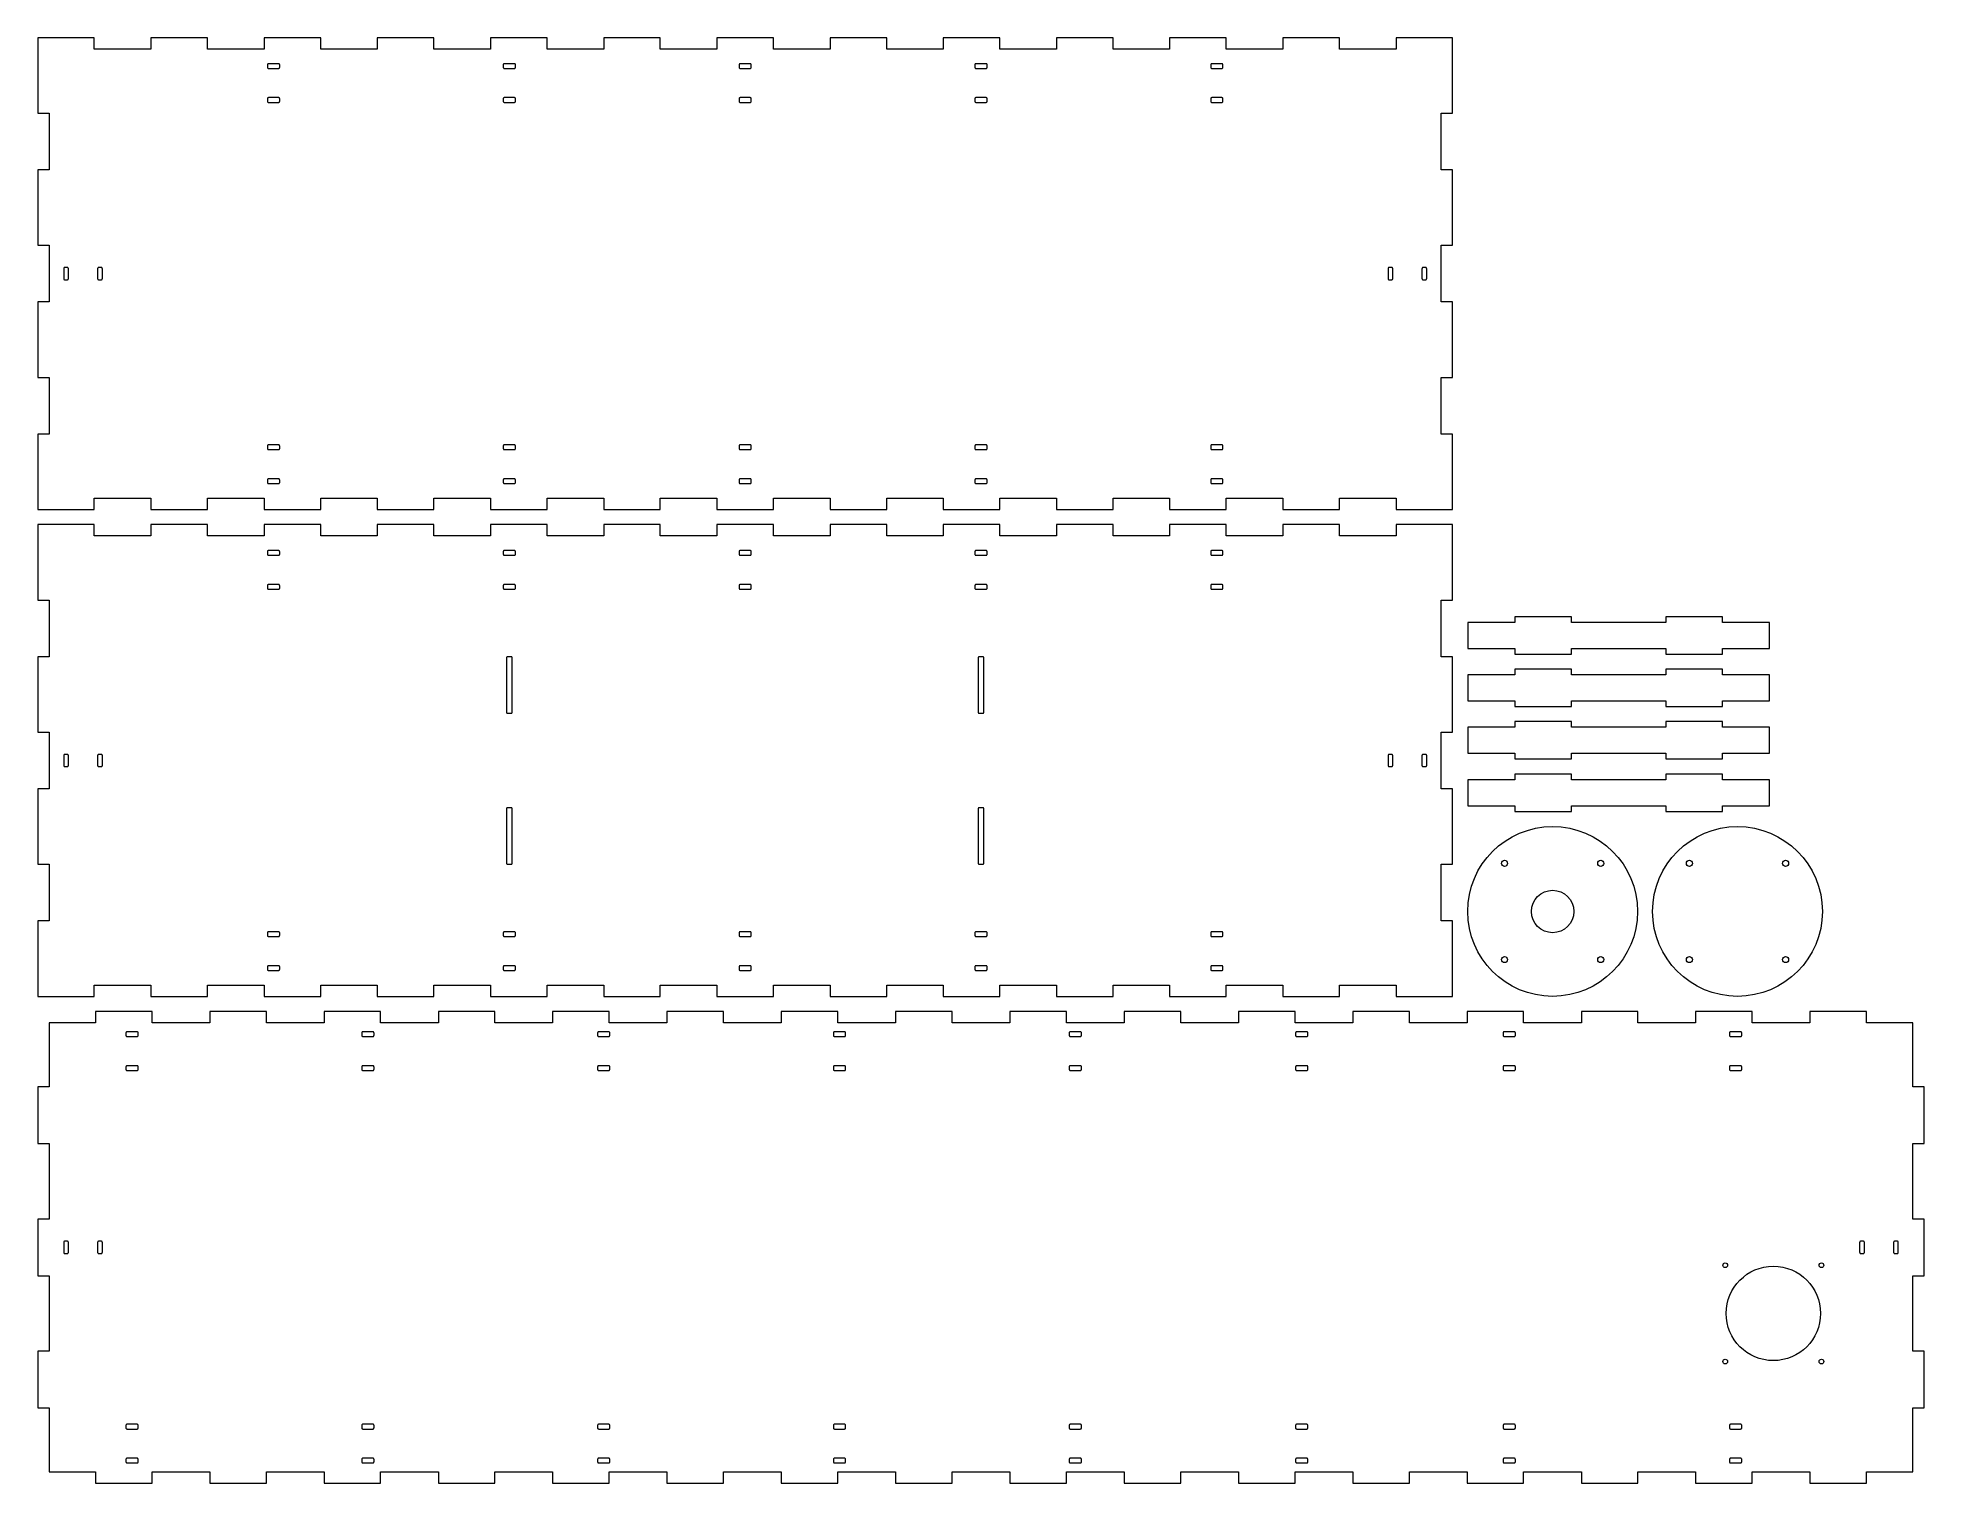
# Model space of a CAD drawing. Header units: millimetres. Extents: x 0 to 1000, y 0 to 766.
import ezdxf

# ---------------------------------------------------------------- set-up
doc = ezdxf.new("R2010")
doc.units = ezdxf.units.MM
doc.layers.add('CORTE', color=1, linetype='Continuous', lineweight=0)

msp = doc.modelspace()

# ---------------------------------------------------------------- linework, layer by layer
at = {"layer": 'CORTE'}
for points in [[(0, 516), (30, 516), (30, 522), (60, 522), (60, 516), (90, 516), (90, 522), (120, 522), (120, 516), (150, 516), (150, 522), (180, 522), (180, 516), (210, 516), (210, 522), (240, 522), (240, 516), (270, 516), (270, 522), (300, 522), (300, 516), (330, 516), (330, 522), (360, 522), (360, 516), (390, 516), (390, 522), (420, 522), (420, 516), (450, 516), (450, 522), (480, 522), (480, 516), (510, 516), (510, 522), (540, 522), (540, 516), (570, 516), (570, 522), (600, 522), (600, 516), (630, 516), (630, 522), (660, 522), (660, 516), (690, 516), (690, 522), (720, 522), (720, 516), (750, 516), (750, 556), (744, 556), (744, 586), (750, 586), (750, 626), (744, 626), (744, 656), (750, 656), (750, 696), (744, 696), (744, 726), (750, 726), (750, 766), (720, 766), (720, 760), (690, 760), (690, 766), (660, 766), (660, 760), (630, 760), (630, 766), (600, 766), (600, 760), (570, 760), (570, 766), (540, 766), (540, 760), (510, 760), (510, 766), (480, 766), (480, 760), (450, 760), (450, 766), (420, 766), (420, 760), (390, 760), (390, 766), (360, 766), (360, 760), (330, 760), (330, 766), (300, 766), (300, 760), (270, 760), (270, 766), (240, 766), (240, 760), (210, 760), (210, 766), (180, 766), (180, 760), (150, 760), (150, 766), (120, 766), (120, 760), (90, 760), (90, 766), (60, 766), (60, 760), (30, 760), (30, 766), (0, 766), (0, 726), (6, 726), (6, 696), (0, 696), (0, 656), (6, 656), (6, 626), (0, 626), (0, 586), (6, 586), (6, 556), (0, 556), (0, 516)], [(127.65, 749.75), (127.717179, 749.753773), (127.783513, 749.765043), (127.848167, 749.78367), (127.91033, 749.809419), (127.969219, 749.841965), (128.024094, 749.880901), (128.074264, 749.925736), (128.119099, 749.975906), (128.158035, 750.030781), (128.190581, 750.08967), (128.21633, 750.151833), (128.234957, 750.216487), (128.246227, 750.282821), (128.25, 750.35), (128.25, 751.65), (128.246227, 751.717179), (128.234957, 751.783513), (128.21633, 751.848167), (128.190581, 751.91033), (128.158035, 751.969219), (128.119099, 752.024094), (128.074264, 752.074264), (128.024094, 752.119099), (127.969219, 752.158035), (127.91033, 752.190581), (127.848167, 752.21633), (127.783513, 752.234957), (127.717179, 752.246227), (127.65, 752.25), (122.35, 752.25), (122.282821, 752.246227), (122.216487, 752.234957), (122.151833, 752.21633), (122.08967, 752.190581), (122.030781, 752.158035), (121.975906, 752.119099), (121.925736, 752.074264), (121.880901, 752.024094), (121.841965, 751.969219), (121.809419, 751.91033), (121.78367, 751.848167), (121.765043, 751.783513), (121.753773, 751.717179), (121.75, 751.65), (121.75, 750.35), (121.753773, 750.282821), (121.765043, 750.216487), (121.78367, 750.151833), (121.809419, 750.08967), (121.841965, 750.030781), (121.880901, 749.975906), (121.925736, 749.925736), (121.975906, 749.880901), (122.030781, 749.841965), (122.08967, 749.809419), (122.151833, 749.78367), (122.216487, 749.765043), (122.282821, 749.753773), (122.35, 749.75)], [(252.65, 749.75), (252.717179, 749.753773), (252.783513, 749.765043), (252.848167, 749.78367), (252.91033, 749.809419), (252.969219, 749.841965), (253.024094, 749.880901), (253.074264, 749.925736), (253.119099, 749.975906), (253.158035, 750.030781), (253.190581, 750.08967), (253.21633, 750.151833), (253.234957, 750.216487), (253.246227, 750.282821), (253.25, 750.35), (253.25, 751.65), (253.246227, 751.717179), (253.234957, 751.783513), (253.21633, 751.848167), (253.190581, 751.91033), (253.158035, 751.969219), (253.119099, 752.024094), (253.074264, 752.074264), (253.024094, 752.119099), (252.969219, 752.158035), (252.91033, 752.190581), (252.848167, 752.21633), (252.783513, 752.234957), (252.717179, 752.246227), (252.65, 752.25), (247.35, 752.25), (247.282821, 752.246227), (247.216487, 752.234957), (247.151833, 752.21633), (247.08967, 752.190581), (247.030781, 752.158035), (246.975906, 752.119099), (246.925736, 752.074264), (246.880901, 752.024094), (246.841965, 751.969219), (246.809419, 751.91033), (246.78367, 751.848167), (246.765043, 751.783513), (246.753773, 751.717179), (246.75, 751.65), (246.75, 750.35), (246.753773, 750.282821), (246.765043, 750.216487), (246.78367, 750.151833), (246.809419, 750.08967), (246.841965, 750.030781), (246.880901, 749.975906), (246.925736, 749.925736), (246.975906, 749.880901), (247.030781, 749.841965), (247.08967, 749.809419), (247.151833, 749.78367), (247.216487, 749.765043), (247.282821, 749.753773), (247.35, 749.75)], [(377.65, 749.75), (377.717179, 749.753773), (377.783513, 749.765043), (377.848167, 749.78367), (377.91033, 749.809419), (377.969219, 749.841965), (378.024094, 749.880901), (378.074264, 749.925736), (378.119099, 749.975906), (378.158035, 750.030781), (378.190581, 750.08967), (378.21633, 750.151833), (378.234957, 750.216487), (378.246227, 750.282821), (378.25, 750.35), (378.25, 751.65), (378.246227, 751.717179), (378.234957, 751.783513), (378.21633, 751.848167), (378.190581, 751.91033), (378.158035, 751.969219), (378.119099, 752.024094), (378.074264, 752.074264), (378.024094, 752.119099), (377.969219, 752.158035), (377.91033, 752.190581), (377.848167, 752.21633), (377.783513, 752.234957), (377.717179, 752.246227), (377.65, 752.25), (372.35, 752.25), (372.282821, 752.246227), (372.216487, 752.234957), (372.151833, 752.21633), (372.08967, 752.190581), (372.030781, 752.158035), (371.975906, 752.119099), (371.925736, 752.074264), (371.880901, 752.024094), (371.841965, 751.969219), (371.809419, 751.91033), (371.78367, 751.848167), (371.765043, 751.783513), (371.753773, 751.717179), (371.75, 751.65), (371.75, 750.35), (371.753773, 750.282821), (371.765043, 750.216487), (371.78367, 750.151833), (371.809419, 750.08967), (371.841965, 750.030781), (371.880901, 749.975906), (371.925736, 749.925736), (371.975906, 749.880901), (372.030781, 749.841965), (372.08967, 749.809419), (372.151833, 749.78367), (372.216487, 749.765043), (372.282821, 749.753773), (372.35, 749.75)], [(502.65, 749.75), (502.717179, 749.753773), (502.783513, 749.765043), (502.848167, 749.78367), (502.91033, 749.809419), (502.969219, 749.841965), (503.024094, 749.880901), (503.074264, 749.925736), (503.119099, 749.975906), (503.158035, 750.030781), (503.190581, 750.08967), (503.21633, 750.151833), (503.234957, 750.216487), (503.246227, 750.282821), (503.25, 750.35), (503.25, 751.65), (503.246227, 751.717179), (503.234957, 751.783513), (503.21633, 751.848167), (503.190581, 751.91033), (503.158035, 751.969219), (503.119099, 752.024094), (503.074264, 752.074264), (503.024094, 752.119099), (502.969219, 752.158035), (502.91033, 752.190581), (502.848167, 752.21633), (502.783513, 752.234957), (502.717179, 752.246227), (502.65, 752.25), (497.35, 752.25), (497.282821, 752.246227), (497.216487, 752.234957), (497.151833, 752.21633), (497.08967, 752.190581), (497.030781, 752.158035), (496.975906, 752.119099), (496.925736, 752.074264), (496.880901, 752.024094), (496.841965, 751.969219), (496.809419, 751.91033), (496.78367, 751.848167), (496.765043, 751.783513), (496.753773, 751.717179), (496.75, 751.65), (496.75, 750.35), (496.753773, 750.282821), (496.765043, 750.216487), (496.78367, 750.151833), (496.809419, 750.08967), (496.841965, 750.030781), (496.880901, 749.975906), (496.925736, 749.925736), (496.975906, 749.880901), (497.030781, 749.841965), (497.08967, 749.809419), (497.151833, 749.78367), (497.216487, 749.765043), (497.282821, 749.753773), (497.35, 749.75)], [(627.65, 749.75), (627.717179, 749.753773), (627.783513, 749.765043), (627.848167, 749.78367), (627.91033, 749.809419), (627.969219, 749.841965), (628.024094, 749.880901), (628.074264, 749.925736), (628.119099, 749.975906), (628.158035, 750.030781), (628.190581, 750.08967), (628.21633, 750.151833), (628.234957, 750.216487), (628.246227, 750.282821), (628.25, 750.35), (628.25, 751.65), (628.246227, 751.717179), (628.234957, 751.783513), (628.21633, 751.848167), (628.190581, 751.91033), (628.158035, 751.969219), (628.119099, 752.024094), (628.074264, 752.074264), (628.024094, 752.119099), (627.969219, 752.158035), (627.91033, 752.190581), (627.848167, 752.21633), (627.783513, 752.234957), (627.717179, 752.246227), (627.65, 752.25), (622.35, 752.25), (622.282821, 752.246227), (622.216487, 752.234957), (622.151833, 752.21633), (622.08967, 752.190581), (622.030781, 752.158035), (621.975906, 752.119099), (621.925736, 752.074264), (621.880901, 752.024094), (621.841965, 751.969219), (621.809419, 751.91033), (621.78367, 751.848167), (621.765043, 751.783513), (621.753773, 751.717179), (621.75, 751.65), (621.75, 750.35), (621.753773, 750.282821), (621.765043, 750.216487), (621.78367, 750.151833), (621.809419, 750.08967), (621.841965, 750.030781), (621.880901, 749.975906), (621.925736, 749.925736), (621.975906, 749.880901), (622.030781, 749.841965), (622.08967, 749.809419), (622.151833, 749.78367), (622.216487, 749.765043), (622.282821, 749.753773), (622.35, 749.75)], [(127.65, 731.75), (127.717179, 731.753773), (127.783513, 731.765043), (127.848167, 731.78367), (127.91033, 731.809419), (127.969219, 731.841965), (128.024094, 731.880901), (128.074264, 731.925736), (128.119099, 731.975906), (128.158035, 732.030781), (128.190581, 732.08967), (128.21633, 732.151833), (128.234957, 732.216487), (128.246227, 732.282821), (128.25, 732.35), (128.25, 733.65), (128.246227, 733.717179), (128.234957, 733.783513), (128.21633, 733.848167), (128.190581, 733.91033), (128.158035, 733.969219), (128.119099, 734.024094), (128.074264, 734.074264), (128.024094, 734.119099), (127.969219, 734.158035), (127.91033, 734.190581), (127.848167, 734.21633), (127.783513, 734.234957), (127.717179, 734.246227), (127.65, 734.25), (122.35, 734.25), (122.282821, 734.246227), (122.216487, 734.234957), (122.151833, 734.21633), (122.08967, 734.190581), (122.030781, 734.158035), (121.975906, 734.119099), (121.925736, 734.074264), (121.880901, 734.024094), (121.841965, 733.969219), (121.809419, 733.91033), (121.78367, 733.848167), (121.765043, 733.783513), (121.753773, 733.717179), (121.75, 733.65), (121.75, 732.35), (121.753773, 732.282821), (121.765043, 732.216487), (121.78367, 732.151833), (121.809419, 732.08967), (121.841965, 732.030781), (121.880901, 731.975906), (121.925736, 731.925736), (121.975906, 731.880901), (122.030781, 731.841965), (122.08967, 731.809419), (122.151833, 731.78367), (122.216487, 731.765043), (122.282821, 731.753773), (122.35, 731.75)], [(252.65, 731.75), (252.717179, 731.753773), (252.783513, 731.765043), (252.848167, 731.78367), (252.91033, 731.809419), (252.969219, 731.841965), (253.024094, 731.880901), (253.074264, 731.925736), (253.119099, 731.975906), (253.158035, 732.030781), (253.190581, 732.08967), (253.21633, 732.151833), (253.234957, 732.216487), (253.246227, 732.282821), (253.25, 732.35), (253.25, 733.65), (253.246227, 733.717179), (253.234957, 733.783513), (253.21633, 733.848167), (253.190581, 733.91033), (253.158035, 733.969219), (253.119099, 734.024094), (253.074264, 734.074264), (253.024094, 734.119099), (252.969219, 734.158035), (252.91033, 734.190581), (252.848167, 734.21633), (252.783513, 734.234957), (252.717179, 734.246227), (252.65, 734.25), (247.35, 734.25), (247.282821, 734.246227), (247.216487, 734.234957), (247.151833, 734.21633), (247.08967, 734.190581), (247.030781, 734.158035), (246.975906, 734.119099), (246.925736, 734.074264), (246.880901, 734.024094), (246.841965, 733.969219), (246.809419, 733.91033), (246.78367, 733.848167), (246.765043, 733.783513), (246.753773, 733.717179), (246.75, 733.65), (246.75, 732.35), (246.753773, 732.282821), (246.765043, 732.216487), (246.78367, 732.151833), (246.809419, 732.08967), (246.841965, 732.030781), (246.880901, 731.975906), (246.925736, 731.925736), (246.975906, 731.880901), (247.030781, 731.841965), (247.08967, 731.809419), (247.151833, 731.78367), (247.216487, 731.765043), (247.282821, 731.753773), (247.35, 731.75)], [(377.65, 731.75), (377.717179, 731.753773), (377.783513, 731.765043), (377.848167, 731.78367), (377.91033, 731.809419), (377.969219, 731.841965), (378.024094, 731.880901), (378.074264, 731.925736), (378.119099, 731.975906), (378.158035, 732.030781), (378.190581, 732.08967), (378.21633, 732.151833), (378.234957, 732.216487), (378.246227, 732.282821), (378.25, 732.35), (378.25, 733.65), (378.246227, 733.717179), (378.234957, 733.783513), (378.21633, 733.848167), (378.190581, 733.91033), (378.158035, 733.969219), (378.119099, 734.024094), (378.074264, 734.074264), (378.024094, 734.119099), (377.969219, 734.158035), (377.91033, 734.190581), (377.848167, 734.21633), (377.783513, 734.234957), (377.717179, 734.246227), (377.65, 734.25), (372.35, 734.25), (372.282821, 734.246227), (372.216487, 734.234957), (372.151833, 734.21633), (372.08967, 734.190581), (372.030781, 734.158035), (371.975906, 734.119099), (371.925736, 734.074264), (371.880901, 734.024094), (371.841965, 733.969219), (371.809419, 733.91033), (371.78367, 733.848167), (371.765043, 733.783513), (371.753773, 733.717179), (371.75, 733.65), (371.75, 732.35), (371.753773, 732.282821), (371.765043, 732.216487), (371.78367, 732.151833), (371.809419, 732.08967), (371.841965, 732.030781), (371.880901, 731.975906), (371.925736, 731.925736), (371.975906, 731.880901), (372.030781, 731.841965), (372.08967, 731.809419), (372.151833, 731.78367), (372.216487, 731.765043), (372.282821, 731.753773), (372.35, 731.75)], [(502.65, 731.75), (502.717179, 731.753773), (502.783513, 731.765043), (502.848167, 731.78367), (502.91033, 731.809419), (502.969219, 731.841965), (503.024094, 731.880901), (503.074264, 731.925736), (503.119099, 731.975906), (503.158035, 732.030781), (503.190581, 732.08967), (503.21633, 732.151833), (503.234957, 732.216487), (503.246227, 732.282821), (503.25, 732.35), (503.25, 733.65), (503.246227, 733.717179), (503.234957, 733.783513), (503.21633, 733.848167), (503.190581, 733.91033), (503.158035, 733.969219), (503.119099, 734.024094), (503.074264, 734.074264), (503.024094, 734.119099), (502.969219, 734.158035), (502.91033, 734.190581), (502.848167, 734.21633), (502.783513, 734.234957), (502.717179, 734.246227), (502.65, 734.25), (497.35, 734.25), (497.282821, 734.246227), (497.216487, 734.234957), (497.151833, 734.21633), (497.08967, 734.190581), (497.030781, 734.158035), (496.975906, 734.119099), (496.925736, 734.074264), (496.880901, 734.024094), (496.841965, 733.969219), (496.809419, 733.91033), (496.78367, 733.848167), (496.765043, 733.783513), (496.753773, 733.717179), (496.75, 733.65), (496.75, 732.35), (496.753773, 732.282821), (496.765043, 732.216487), (496.78367, 732.151833), (496.809419, 732.08967), (496.841965, 732.030781), (496.880901, 731.975906), (496.925736, 731.925736), (496.975906, 731.880901), (497.030781, 731.841965), (497.08967, 731.809419), (497.151833, 731.78367), (497.216487, 731.765043), (497.282821, 731.753773), (497.35, 731.75)], [(627.65, 731.75), (627.717179, 731.753773), (627.783513, 731.765043), (627.848167, 731.78367), (627.91033, 731.809419), (627.969219, 731.841965), (628.024094, 731.880901), (628.074264, 731.925736), (628.119099, 731.975906), (628.158035, 732.030781), (628.190581, 732.08967), (628.21633, 732.151833), (628.234957, 732.216487), (628.246227, 732.282821), (628.25, 732.35), (628.25, 733.65), (628.246227, 733.717179), (628.234957, 733.783513), (628.21633, 733.848167), (628.190581, 733.91033), (628.158035, 733.969219), (628.119099, 734.024094), (628.074264, 734.074264), (628.024094, 734.119099), (627.969219, 734.158035), (627.91033, 734.190581), (627.848167, 734.21633), (627.783513, 734.234957), (627.717179, 734.246227), (627.65, 734.25), (622.35, 734.25), (622.282821, 734.246227), (622.216487, 734.234957), (622.151833, 734.21633), (622.08967, 734.190581), (622.030781, 734.158035), (621.975906, 734.119099), (621.925736, 734.074264), (621.880901, 734.024094), (621.841965, 733.969219), (621.809419, 733.91033), (621.78367, 733.848167), (621.765043, 733.783513), (621.753773, 733.717179), (621.75, 733.65), (621.75, 732.35), (621.753773, 732.282821), (621.765043, 732.216487), (621.78367, 732.151833), (621.809419, 732.08967), (621.841965, 732.030781), (621.880901, 731.975906), (621.925736, 731.925736), (621.975906, 731.880901), (622.030781, 731.841965), (622.08967, 731.809419), (622.151833, 731.78367), (622.216487, 731.765043), (622.282821, 731.753773), (622.35, 731.75)], [(15.65, 637.75), (15.717179, 637.753773), (15.783513, 637.765043), (15.848167, 637.78367), (15.91033, 637.809419), (15.969219, 637.841965), (16.024094, 637.880901), (16.074264, 637.925736), (16.119099, 637.975906), (16.158035, 638.030781), (16.190581, 638.08967), (16.21633, 638.151833), (16.234957, 638.216487), (16.246227, 638.282821), (16.25, 638.35), (16.25, 643.65), (16.246227, 643.717179), (16.234957, 643.783513), (16.21633, 643.848167), (16.190581, 643.91033), (16.158035, 643.969219), (16.119099, 644.024094), (16.074264, 644.074264), (16.024094, 644.119099), (15.969219, 644.158035), (15.91033, 644.190581), (15.848167, 644.21633), (15.783513, 644.234957), (15.717179, 644.246227), (15.65, 644.25), (14.35, 644.25), (14.282821, 644.246227), (14.216487, 644.234957), (14.151833, 644.21633), (14.08967, 644.190581), (14.030781, 644.158035), (13.975906, 644.119099), (13.925736, 644.074264), (13.880901, 644.024094), (13.841965, 643.969219), (13.809419, 643.91033), (13.78367, 643.848167), (13.765043, 643.783513), (13.753773, 643.717179), (13.75, 643.65), (13.75, 638.35), (13.753773, 638.282821), (13.765043, 638.216487), (13.78367, 638.151833), (13.809419, 638.08967), (13.841965, 638.030781), (13.880901, 637.975906), (13.925736, 637.925736), (13.975906, 637.880901), (14.030781, 637.841965), (14.08967, 637.809419), (14.151833, 637.78367), (14.216487, 637.765043), (14.282821, 637.753773), (14.35, 637.75)], [(33.65, 637.75), (33.717179, 637.753773), (33.783513, 637.765043), (33.848167, 637.78367), (33.91033, 637.809419), (33.969219, 637.841965), (34.024094, 637.880901), (34.074264, 637.925736), (34.119099, 637.975906), (34.158035, 638.030781), (34.190581, 638.08967), (34.21633, 638.151833), (34.234957, 638.216487), (34.246227, 638.282821), (34.25, 638.35), (34.25, 643.65), (34.246227, 643.717179), (34.234957, 643.783513), (34.21633, 643.848167), (34.190581, 643.91033), (34.158035, 643.969219), (34.119099, 644.024094), (34.074264, 644.074264), (34.024094, 644.119099), (33.969219, 644.158035), (33.91033, 644.190581), (33.848167, 644.21633), (33.783513, 644.234957), (33.717179, 644.246227), (33.65, 644.25), (32.35, 644.25), (32.282821, 644.246227), (32.216487, 644.234957), (32.151833, 644.21633), (32.08967, 644.190581), (32.030781, 644.158035), (31.975906, 644.119099), (31.925736, 644.074264), (31.880901, 644.024094), (31.841965, 643.969219), (31.809419, 643.91033), (31.78367, 643.848167), (31.765043, 643.783513), (31.753773, 643.717179), (31.75, 643.65), (31.75, 638.35), (31.753773, 638.282821), (31.765043, 638.216487), (31.78367, 638.151833), (31.809419, 638.08967), (31.841965, 638.030781), (31.880901, 637.975906), (31.925736, 637.925736), (31.975906, 637.880901), (32.030781, 637.841965), (32.08967, 637.809419), (32.151833, 637.78367), (32.216487, 637.765043), (32.282821, 637.753773), (32.35, 637.75)], [(717.65, 637.75), (717.717179, 637.753773), (717.783513, 637.765043), (717.848167, 637.78367), (717.91033, 637.809419), (717.969219, 637.841965), (718.024094, 637.880901), (718.074264, 637.925736), (718.119099, 637.975906), (718.158035, 638.030781), (718.190581, 638.08967), (718.21633, 638.151833), (718.234957, 638.216487), (718.246227, 638.282821), (718.25, 638.35), (718.25, 643.65), (718.246227, 643.717179), (718.234957, 643.783513), (718.21633, 643.848167), (718.190581, 643.91033), (718.158035, 643.969219), (718.119099, 644.024094), (718.074264, 644.074264), (718.024094, 644.119099), (717.969219, 644.158035), (717.91033, 644.190581), (717.848167, 644.21633), (717.783513, 644.234957), (717.717179, 644.246227), (717.65, 644.25), (716.35, 644.25), (716.282821, 644.246227), (716.216487, 644.234957), (716.151833, 644.21633), (716.08967, 644.190581), (716.030781, 644.158035), (715.975906, 644.119099), (715.925736, 644.074264), (715.880901, 644.024094), (715.841965, 643.969219), (715.809419, 643.91033), (715.78367, 643.848167), (715.765043, 643.783513), (715.753773, 643.717179), (715.75, 643.65), (715.75, 638.35), (715.753773, 638.282821), (715.765043, 638.216487), (715.78367, 638.151833), (715.809419, 638.08967), (715.841965, 638.030781), (715.880901, 637.975906), (715.925736, 637.925736), (715.975906, 637.880901), (716.030781, 637.841965), (716.08967, 637.809419), (716.151833, 637.78367), (716.216487, 637.765043), (716.282821, 637.753773), (716.35, 637.75)], [(735.65, 637.75), (735.717179, 637.753773), (735.783513, 637.765043), (735.848167, 637.78367), (735.91033, 637.809419), (735.969219, 637.841965), (736.024094, 637.880901), (736.074264, 637.925736), (736.119099, 637.975906), (736.158035, 638.030781), (736.190581, 638.08967), (736.21633, 638.151833), (736.234957, 638.216487), (736.246227, 638.282821), (736.25, 638.35), (736.25, 643.65), (736.246227, 643.717179), (736.234957, 643.783513), (736.21633, 643.848167), (736.190581, 643.91033), (736.158035, 643.969219), (736.119099, 644.024094), (736.074264, 644.074264), (736.024094, 644.119099), (735.969219, 644.158035), (735.91033, 644.190581), (735.848167, 644.21633), (735.783513, 644.234957), (735.717179, 644.246227), (735.65, 644.25), (734.35, 644.25), (734.282821, 644.246227), (734.216487, 644.234957), (734.151833, 644.21633), (734.08967, 644.190581), (734.030781, 644.158035), (733.975906, 644.119099), (733.925736, 644.074264), (733.880901, 644.024094), (733.841965, 643.969219), (733.809419, 643.91033), (733.78367, 643.848167), (733.765043, 643.783513), (733.753773, 643.717179), (733.75, 643.65), (733.75, 638.35), (733.753773, 638.282821), (733.765043, 638.216487), (733.78367, 638.151833), (733.809419, 638.08967), (733.841965, 638.030781), (733.880901, 637.975906), (733.925736, 637.925736), (733.975906, 637.880901), (734.030781, 637.841965), (734.08967, 637.809419), (734.151833, 637.78367), (734.216487, 637.765043), (734.282821, 637.753773), (734.35, 637.75)], [(127.65, 547.75), (127.717179, 547.753773), (127.783513, 547.765043), (127.848167, 547.78367), (127.91033, 547.809419), (127.969219, 547.841965), (128.024094, 547.880901), (128.074264, 547.925736), (128.119099, 547.975906), (128.158035, 548.030781), (128.190581, 548.08967), (128.21633, 548.151833), (128.234957, 548.216487), (128.246227, 548.282821), (128.25, 548.35), (128.25, 549.65), (128.246227, 549.717179), (128.234957, 549.783513), (128.21633, 549.848167), (128.190581, 549.91033), (128.158035, 549.969219), (128.119099, 550.024094), (128.074264, 550.074264), (128.024094, 550.119099), (127.969219, 550.158035), (127.91033, 550.190581), (127.848167, 550.21633), (127.783513, 550.234957), (127.717179, 550.246227), (127.65, 550.25), (122.35, 550.25), (122.282821, 550.246227), (122.216487, 550.234957), (122.151833, 550.21633), (122.08967, 550.190581), (122.030781, 550.158035), (121.975906, 550.119099), (121.925736, 550.074264), (121.880901, 550.024094), (121.841965, 549.969219), (121.809419, 549.91033), (121.78367, 549.848167), (121.765043, 549.783513), (121.753773, 549.717179), (121.75, 549.65), (121.75, 548.35), (121.753773, 548.282821), (121.765043, 548.216487), (121.78367, 548.151833), (121.809419, 548.08967), (121.841965, 548.030781), (121.880901, 547.975906), (121.925736, 547.925736), (121.975906, 547.880901), (122.030781, 547.841965), (122.08967, 547.809419), (122.151833, 547.78367), (122.216487, 547.765043), (122.282821, 547.753773), (122.35, 547.75)], [(252.65, 547.75), (252.717179, 547.753773), (252.783513, 547.765043), (252.848167, 547.78367), (252.91033, 547.809419), (252.969219, 547.841965), (253.024094, 547.880901), (253.074264, 547.925736), (253.119099, 547.975906), (253.158035, 548.030781), (253.190581, 548.08967), (253.21633, 548.151833), (253.234957, 548.216487), (253.246227, 548.282821), (253.25, 548.35), (253.25, 549.65), (253.246227, 549.717179), (253.234957, 549.783513), (253.21633, 549.848167), (253.190581, 549.91033), (253.158035, 549.969219), (253.119099, 550.024094), (253.074264, 550.074264), (253.024094, 550.119099), (252.969219, 550.158035), (252.91033, 550.190581), (252.848167, 550.21633), (252.783513, 550.234957), (252.717179, 550.246227), (252.65, 550.25), (247.35, 550.25), (247.282821, 550.246227), (247.216487, 550.234957), (247.151833, 550.21633), (247.08967, 550.190581), (247.030781, 550.158035), (246.975906, 550.119099), (246.925736, 550.074264), (246.880901, 550.024094), (246.841965, 549.969219), (246.809419, 549.91033), (246.78367, 549.848167), (246.765043, 549.783513), (246.753773, 549.717179), (246.75, 549.65), (246.75, 548.35), (246.753773, 548.282821), (246.765043, 548.216487), (246.78367, 548.151833), (246.809419, 548.08967), (246.841965, 548.030781), (246.880901, 547.975906), (246.925736, 547.925736), (246.975906, 547.880901), (247.030781, 547.841965), (247.08967, 547.809419), (247.151833, 547.78367), (247.216487, 547.765043), (247.282821, 547.753773), (247.35, 547.75)], [(377.65, 547.75), (377.717179, 547.753773), (377.783513, 547.765043), (377.848167, 547.78367), (377.91033, 547.809419), (377.969219, 547.841965), (378.024094, 547.880901), (378.074264, 547.925736), (378.119099, 547.975906), (378.158035, 548.030781), (378.190581, 548.08967), (378.21633, 548.151833), (378.234957, 548.216487), (378.246227, 548.282821), (378.25, 548.35), (378.25, 549.65), (378.246227, 549.717179), (378.234957, 549.783513), (378.21633, 549.848167), (378.190581, 549.91033), (378.158035, 549.969219), (378.119099, 550.024094), (378.074264, 550.074264), (378.024094, 550.119099), (377.969219, 550.158035), (377.91033, 550.190581), (377.848167, 550.21633), (377.783513, 550.234957), (377.717179, 550.246227), (377.65, 550.25), (372.35, 550.25), (372.282821, 550.246227), (372.216487, 550.234957), (372.151833, 550.21633), (372.08967, 550.190581), (372.030781, 550.158035), (371.975906, 550.119099), (371.925736, 550.074264), (371.880901, 550.024094), (371.841965, 549.969219), (371.809419, 549.91033), (371.78367, 549.848167), (371.765043, 549.783513), (371.753773, 549.717179), (371.75, 549.65), (371.75, 548.35), (371.753773, 548.282821), (371.765043, 548.216487), (371.78367, 548.151833), (371.809419, 548.08967), (371.841965, 548.030781), (371.880901, 547.975906), (371.925736, 547.925736), (371.975906, 547.880901), (372.030781, 547.841965), (372.08967, 547.809419), (372.151833, 547.78367), (372.216487, 547.765043), (372.282821, 547.753773), (372.35, 547.75)], [(502.65, 547.75), (502.717179, 547.753773), (502.783513, 547.765043), (502.848167, 547.78367), (502.91033, 547.809419), (502.969219, 547.841965), (503.024094, 547.880901), (503.074264, 547.925736), (503.119099, 547.975906), (503.158035, 548.030781), (503.190581, 548.08967), (503.21633, 548.151833), (503.234957, 548.216487), (503.246227, 548.282821), (503.25, 548.35), (503.25, 549.65), (503.246227, 549.717179), (503.234957, 549.783513), (503.21633, 549.848167), (503.190581, 549.91033), (503.158035, 549.969219), (503.119099, 550.024094), (503.074264, 550.074264), (503.024094, 550.119099), (502.969219, 550.158035), (502.91033, 550.190581), (502.848167, 550.21633), (502.783513, 550.234957), (502.717179, 550.246227), (502.65, 550.25), (497.35, 550.25), (497.282821, 550.246227), (497.216487, 550.234957), (497.151833, 550.21633), (497.08967, 550.190581), (497.030781, 550.158035), (496.975906, 550.119099), (496.925736, 550.074264), (496.880901, 550.024094), (496.841965, 549.969219), (496.809419, 549.91033), (496.78367, 549.848167), (496.765043, 549.783513), (496.753773, 549.717179), (496.75, 549.65), (496.75, 548.35), (496.753773, 548.282821), (496.765043, 548.216487), (496.78367, 548.151833), (496.809419, 548.08967), (496.841965, 548.030781), (496.880901, 547.975906), (496.925736, 547.925736), (496.975906, 547.880901), (497.030781, 547.841965), (497.08967, 547.809419), (497.151833, 547.78367), (497.216487, 547.765043), (497.282821, 547.753773), (497.35, 547.75)], [(627.65, 547.75), (627.717179, 547.753773), (627.783513, 547.765043), (627.848167, 547.78367), (627.91033, 547.809419), (627.969219, 547.841965), (628.024094, 547.880901), (628.074264, 547.925736), (628.119099, 547.975906), (628.158035, 548.030781), (628.190581, 548.08967), (628.21633, 548.151833), (628.234957, 548.216487), (628.246227, 548.282821), (628.25, 548.35), (628.25, 549.65), (628.246227, 549.717179), (628.234957, 549.783513), (628.21633, 549.848167), (628.190581, 549.91033), (628.158035, 549.969219), (628.119099, 550.024094), (628.074264, 550.074264), (628.024094, 550.119099), (627.969219, 550.158035), (627.91033, 550.190581), (627.848167, 550.21633), (627.783513, 550.234957), (627.717179, 550.246227), (627.65, 550.25), (622.35, 550.25), (622.282821, 550.246227), (622.216487, 550.234957), (622.151833, 550.21633), (622.08967, 550.190581), (622.030781, 550.158035), (621.975906, 550.119099), (621.925736, 550.074264), (621.880901, 550.024094), (621.841965, 549.969219), (621.809419, 549.91033), (621.78367, 549.848167), (621.765043, 549.783513), (621.753773, 549.717179), (621.75, 549.65), (621.75, 548.35), (621.753773, 548.282821), (621.765043, 548.216487), (621.78367, 548.151833), (621.809419, 548.08967), (621.841965, 548.030781), (621.880901, 547.975906), (621.925736, 547.925736), (621.975906, 547.880901), (622.030781, 547.841965), (622.08967, 547.809419), (622.151833, 547.78367), (622.216487, 547.765043), (622.282821, 547.753773), (622.35, 547.75)], [(127.65, 529.75), (127.717179, 529.753773), (127.783513, 529.765043), (127.848167, 529.78367), (127.91033, 529.809419), (127.969219, 529.841965), (128.024094, 529.880901), (128.074264, 529.925736), (128.119099, 529.975906), (128.158035, 530.030781), (128.190581, 530.08967), (128.21633, 530.151833), (128.234957, 530.216487), (128.246227, 530.282821), (128.25, 530.35), (128.25, 531.65), (128.246227, 531.717179), (128.234957, 531.783513), (128.21633, 531.848167), (128.190581, 531.91033), (128.158035, 531.969219), (128.119099, 532.024094), (128.074264, 532.074264), (128.024094, 532.119099), (127.969219, 532.158035), (127.91033, 532.190581), (127.848167, 532.21633), (127.783513, 532.234957), (127.717179, 532.246227), (127.65, 532.25), (122.35, 532.25), (122.282821, 532.246227), (122.216487, 532.234957), (122.151833, 532.21633), (122.08967, 532.190581), (122.030781, 532.158035), (121.975906, 532.119099), (121.925736, 532.074264), (121.880901, 532.024094), (121.841965, 531.969219), (121.809419, 531.91033), (121.78367, 531.848167), (121.765043, 531.783513), (121.753773, 531.717179), (121.75, 531.65), (121.75, 530.35), (121.753773, 530.282821), (121.765043, 530.216487), (121.78367, 530.151833), (121.809419, 530.08967), (121.841965, 530.030781), (121.880901, 529.975906), (121.925736, 529.925736), (121.975906, 529.880901), (122.030781, 529.841965), (122.08967, 529.809419), (122.151833, 529.78367), (122.216487, 529.765043), (122.282821, 529.753773), (122.35, 529.75)], [(252.65, 529.75), (252.717179, 529.753773), (252.783513, 529.765043), (252.848167, 529.78367), (252.91033, 529.809419), (252.969219, 529.841965), (253.024094, 529.880901), (253.074264, 529.925736), (253.119099, 529.975906), (253.158035, 530.030781), (253.190581, 530.08967), (253.21633, 530.151833), (253.234957, 530.216487), (253.246227, 530.282821), (253.25, 530.35), (253.25, 531.65), (253.246227, 531.717179), (253.234957, 531.783513), (253.21633, 531.848167), (253.190581, 531.91033), (253.158035, 531.969219), (253.119099, 532.024094), (253.074264, 532.074264), (253.024094, 532.119099), (252.969219, 532.158035), (252.91033, 532.190581), (252.848167, 532.21633), (252.783513, 532.234957), (252.717179, 532.246227), (252.65, 532.25), (247.35, 532.25), (247.282821, 532.246227), (247.216487, 532.234957), (247.151833, 532.21633), (247.08967, 532.190581), (247.030781, 532.158035), (246.975906, 532.119099), (246.925736, 532.074264), (246.880901, 532.024094), (246.841965, 531.969219), (246.809419, 531.91033), (246.78367, 531.848167), (246.765043, 531.783513), (246.753773, 531.717179), (246.75, 531.65), (246.75, 530.35), (246.753773, 530.282821), (246.765043, 530.216487), (246.78367, 530.151833), (246.809419, 530.08967), (246.841965, 530.030781), (246.880901, 529.975906), (246.925736, 529.925736), (246.975906, 529.880901), (247.030781, 529.841965), (247.08967, 529.809419), (247.151833, 529.78367), (247.216487, 529.765043), (247.282821, 529.753773), (247.35, 529.75)], [(377.65, 529.75), (377.717179, 529.753773), (377.783513, 529.765043), (377.848167, 529.78367), (377.91033, 529.809419), (377.969219, 529.841965), (378.024094, 529.880901), (378.074264, 529.925736), (378.119099, 529.975906), (378.158035, 530.030781), (378.190581, 530.08967), (378.21633, 530.151833), (378.234957, 530.216487), (378.246227, 530.282821), (378.25, 530.35), (378.25, 531.65), (378.246227, 531.717179), (378.234957, 531.783513), (378.21633, 531.848167), (378.190581, 531.91033), (378.158035, 531.969219), (378.119099, 532.024094), (378.074264, 532.074264), (378.024094, 532.119099), (377.969219, 532.158035), (377.91033, 532.190581), (377.848167, 532.21633), (377.783513, 532.234957), (377.717179, 532.246227), (377.65, 532.25), (372.35, 532.25), (372.282821, 532.246227), (372.216487, 532.234957), (372.151833, 532.21633), (372.08967, 532.190581), (372.030781, 532.158035), (371.975906, 532.119099), (371.925736, 532.074264), (371.880901, 532.024094), (371.841965, 531.969219), (371.809419, 531.91033), (371.78367, 531.848167), (371.765043, 531.783513), (371.753773, 531.717179), (371.75, 531.65), (371.75, 530.35), (371.753773, 530.282821), (371.765043, 530.216487), (371.78367, 530.151833), (371.809419, 530.08967), (371.841965, 530.030781), (371.880901, 529.975906), (371.925736, 529.925736), (371.975906, 529.880901), (372.030781, 529.841965), (372.08967, 529.809419), (372.151833, 529.78367), (372.216487, 529.765043), (372.282821, 529.753773), (372.35, 529.75)], [(502.65, 529.75), (502.717179, 529.753773), (502.783513, 529.765043), (502.848167, 529.78367), (502.91033, 529.809419), (502.969219, 529.841965), (503.024094, 529.880901), (503.074264, 529.925736), (503.119099, 529.975906), (503.158035, 530.030781), (503.190581, 530.08967), (503.21633, 530.151833), (503.234957, 530.216487), (503.246227, 530.282821), (503.25, 530.35), (503.25, 531.65), (503.246227, 531.717179), (503.234957, 531.783513), (503.21633, 531.848167), (503.190581, 531.91033), (503.158035, 531.969219), (503.119099, 532.024094), (503.074264, 532.074264), (503.024094, 532.119099), (502.969219, 532.158035), (502.91033, 532.190581), (502.848167, 532.21633), (502.783513, 532.234957), (502.717179, 532.246227), (502.65, 532.25), (497.35, 532.25), (497.282821, 532.246227), (497.216487, 532.234957), (497.151833, 532.21633), (497.08967, 532.190581), (497.030781, 532.158035), (496.975906, 532.119099), (496.925736, 532.074264), (496.880901, 532.024094), (496.841965, 531.969219), (496.809419, 531.91033), (496.78367, 531.848167), (496.765043, 531.783513), (496.753773, 531.717179), (496.75, 531.65), (496.75, 530.35), (496.753773, 530.282821), (496.765043, 530.216487), (496.78367, 530.151833), (496.809419, 530.08967), (496.841965, 530.030781), (496.880901, 529.975906), (496.925736, 529.925736), (496.975906, 529.880901), (497.030781, 529.841965), (497.08967, 529.809419), (497.151833, 529.78367), (497.216487, 529.765043), (497.282821, 529.753773), (497.35, 529.75)], [(627.65, 529.75), (627.717179, 529.753773), (627.783513, 529.765043), (627.848167, 529.78367), (627.91033, 529.809419), (627.969219, 529.841965), (628.024094, 529.880901), (628.074264, 529.925736), (628.119099, 529.975906), (628.158035, 530.030781), (628.190581, 530.08967), (628.21633, 530.151833), (628.234957, 530.216487), (628.246227, 530.282821), (628.25, 530.35), (628.25, 531.65), (628.246227, 531.717179), (628.234957, 531.783513), (628.21633, 531.848167), (628.190581, 531.91033), (628.158035, 531.969219), (628.119099, 532.024094), (628.074264, 532.074264), (628.024094, 532.119099), (627.969219, 532.158035), (627.91033, 532.190581), (627.848167, 532.21633), (627.783513, 532.234957), (627.717179, 532.246227), (627.65, 532.25), (622.35, 532.25), (622.282821, 532.246227), (622.216487, 532.234957), (622.151833, 532.21633), (622.08967, 532.190581), (622.030781, 532.158035), (621.975906, 532.119099), (621.925736, 532.074264), (621.880901, 532.024094), (621.841965, 531.969219), (621.809419, 531.91033), (621.78367, 531.848167), (621.765043, 531.783513), (621.753773, 531.717179), (621.75, 531.65), (621.75, 530.35), (621.753773, 530.282821), (621.765043, 530.216487), (621.78367, 530.151833), (621.809419, 530.08967), (621.841965, 530.030781), (621.880901, 529.975906), (621.925736, 529.925736), (621.975906, 529.880901), (622.030781, 529.841965), (622.08967, 529.809419), (622.151833, 529.78367), (622.216487, 529.765043), (622.282821, 529.753773), (622.35, 529.75)], [(0, 258), (30, 258), (30, 264), (60, 264), (60, 258), (90, 258), (90, 264), (120, 264), (120, 258), (150, 258), (150, 264), (180, 264), (180, 258), (210, 258), (210, 264), (240, 264), (240, 258), (270, 258), (270, 264), (300, 264), (300, 258), (330, 258), (330, 264), (360, 264), (360, 258), (390, 258), (390, 264), (420, 264), (420, 258), (450, 258), (450, 264), (480, 264), (480, 258), (510, 258), (510, 264), (540, 264), (540, 258), (570, 258), (570, 264), (600, 264), (600, 258), (630, 258), (630, 264), (660, 264), (660, 258), (690, 258), (690, 264), (720, 264), (720, 258), (750, 258), (750, 298), (744, 298), (744, 328), (750, 328), (750, 368), (744, 368), (744, 398), (750, 398), (750, 438), (744, 438), (744, 468), (750, 468), (750, 508), (720, 508), (720, 502), (690, 502), (690, 508), (660, 508), (660, 502), (630, 502), (630, 508), (600, 508), (600, 502), (570, 502), (570, 508), (540, 508), (540, 502), (510, 502), (510, 508), (480, 508), (480, 502), (450, 502), (450, 508), (420, 508), (420, 502), (390, 502), (390, 508), (360, 508), (360, 502), (330, 502), (330, 508), (300, 508), (300, 502), (270, 502), (270, 508), (240, 508), (240, 502), (210, 502), (210, 508), (180, 508), (180, 502), (150, 502), (150, 508), (120, 508), (120, 502), (90, 502), (90, 508), (60, 508), (60, 502), (30, 502), (30, 508), (0, 508), (0, 468), (6, 468), (6, 438), (0, 438), (0, 398), (6, 398), (6, 368), (0, 368), (0, 328), (6, 328), (6, 298), (0, 298), (0, 258)], [(127.65, 491.75), (127.717179, 491.753773), (127.783513, 491.765043), (127.848167, 491.78367), (127.91033, 491.809419), (127.969219, 491.841965), (128.024094, 491.880901), (128.074264, 491.925736), (128.119099, 491.975906), (128.158035, 492.030781), (128.190581, 492.08967), (128.21633, 492.151833), (128.234957, 492.216487), (128.246227, 492.282821), (128.25, 492.35), (128.25, 493.65), (128.246227, 493.717179), (128.234957, 493.783513), (128.21633, 493.848167), (128.190581, 493.91033), (128.158035, 493.969219), (128.119099, 494.024094), (128.074264, 494.074264), (128.024094, 494.119099), (127.969219, 494.158035), (127.91033, 494.190581), (127.848167, 494.21633), (127.783513, 494.234957), (127.717179, 494.246227), (127.65, 494.25), (122.35, 494.25), (122.282821, 494.246227), (122.216487, 494.234957), (122.151833, 494.21633), (122.08967, 494.190581), (122.030781, 494.158035), (121.975906, 494.119099), (121.925736, 494.074264), (121.880901, 494.024094), (121.841965, 493.969219), (121.809419, 493.91033), (121.78367, 493.848167), (121.765043, 493.783513), (121.753773, 493.717179), (121.75, 493.65), (121.75, 492.35), (121.753773, 492.282821), (121.765043, 492.216487), (121.78367, 492.151833), (121.809419, 492.08967), (121.841965, 492.030781), (121.880901, 491.975906), (121.925736, 491.925736), (121.975906, 491.880901), (122.030781, 491.841965), (122.08967, 491.809419), (122.151833, 491.78367), (122.216487, 491.765043), (122.282821, 491.753773), (122.35, 491.75)], [(252.65, 491.75), (252.717179, 491.753773), (252.783513, 491.765043), (252.848167, 491.78367), (252.91033, 491.809419), (252.969219, 491.841965), (253.024094, 491.880901), (253.074264, 491.925736), (253.119099, 491.975906), (253.158035, 492.030781), (253.190581, 492.08967), (253.21633, 492.151833), (253.234957, 492.216487), (253.246227, 492.282821), (253.25, 492.35), (253.25, 493.65), (253.246227, 493.717179), (253.234957, 493.783513), (253.21633, 493.848167), (253.190581, 493.91033), (253.158035, 493.969219), (253.119099, 494.024094), (253.074264, 494.074264), (253.024094, 494.119099), (252.969219, 494.158035), (252.91033, 494.190581), (252.848167, 494.21633), (252.783513, 494.234957), (252.717179, 494.246227), (252.65, 494.25), (247.35, 494.25), (247.282821, 494.246227), (247.216487, 494.234957), (247.151833, 494.21633), (247.08967, 494.190581), (247.030781, 494.158035), (246.975906, 494.119099), (246.925736, 494.074264), (246.880901, 494.024094), (246.841965, 493.969219), (246.809419, 493.91033), (246.78367, 493.848167), (246.765043, 493.783513), (246.753773, 493.717179), (246.75, 493.65), (246.75, 492.35), (246.753773, 492.282821), (246.765043, 492.216487), (246.78367, 492.151833), (246.809419, 492.08967), (246.841965, 492.030781), (246.880901, 491.975906), (246.925736, 491.925736), (246.975906, 491.880901), (247.030781, 491.841965), (247.08967, 491.809419), (247.151833, 491.78367), (247.216487, 491.765043), (247.282821, 491.753773), (247.35, 491.75)], [(377.65, 491.75), (377.717179, 491.753773), (377.783513, 491.765043), (377.848167, 491.78367), (377.91033, 491.809419), (377.969219, 491.841965), (378.024094, 491.880901), (378.074264, 491.925736), (378.119099, 491.975906), (378.158035, 492.030781), (378.190581, 492.08967), (378.21633, 492.151833), (378.234957, 492.216487), (378.246227, 492.282821), (378.25, 492.35), (378.25, 493.65), (378.246227, 493.717179), (378.234957, 493.783513), (378.21633, 493.848167), (378.190581, 493.91033), (378.158035, 493.969219), (378.119099, 494.024094), (378.074264, 494.074264), (378.024094, 494.119099), (377.969219, 494.158035), (377.91033, 494.190581), (377.848167, 494.21633), (377.783513, 494.234957), (377.717179, 494.246227), (377.65, 494.25), (372.35, 494.25), (372.282821, 494.246227), (372.216487, 494.234957), (372.151833, 494.21633), (372.08967, 494.190581), (372.030781, 494.158035), (371.975906, 494.119099), (371.925736, 494.074264), (371.880901, 494.024094), (371.841965, 493.969219), (371.809419, 493.91033), (371.78367, 493.848167), (371.765043, 493.783513), (371.753773, 493.717179), (371.75, 493.65), (371.75, 492.35), (371.753773, 492.282821), (371.765043, 492.216487), (371.78367, 492.151833), (371.809419, 492.08967), (371.841965, 492.030781), (371.880901, 491.975906), (371.925736, 491.925736), (371.975906, 491.880901), (372.030781, 491.841965), (372.08967, 491.809419), (372.151833, 491.78367), (372.216487, 491.765043), (372.282821, 491.753773), (372.35, 491.75)], [(502.65, 491.75), (502.717179, 491.753773), (502.783513, 491.765043), (502.848167, 491.78367), (502.91033, 491.809419), (502.969219, 491.841965), (503.024094, 491.880901), (503.074264, 491.925736), (503.119099, 491.975906), (503.158035, 492.030781), (503.190581, 492.08967), (503.21633, 492.151833), (503.234957, 492.216487), (503.246227, 492.282821), (503.25, 492.35), (503.25, 493.65), (503.246227, 493.717179), (503.234957, 493.783513), (503.21633, 493.848167), (503.190581, 493.91033), (503.158035, 493.969219), (503.119099, 494.024094), (503.074264, 494.074264), (503.024094, 494.119099), (502.969219, 494.158035), (502.91033, 494.190581), (502.848167, 494.21633), (502.783513, 494.234957), (502.717179, 494.246227), (502.65, 494.25), (497.35, 494.25), (497.282821, 494.246227), (497.216487, 494.234957), (497.151833, 494.21633), (497.08967, 494.190581), (497.030781, 494.158035), (496.975906, 494.119099), (496.925736, 494.074264), (496.880901, 494.024094), (496.841965, 493.969219), (496.809419, 493.91033), (496.78367, 493.848167), (496.765043, 493.783513), (496.753773, 493.717179), (496.75, 493.65), (496.75, 492.35), (496.753773, 492.282821), (496.765043, 492.216487), (496.78367, 492.151833), (496.809419, 492.08967), (496.841965, 492.030781), (496.880901, 491.975906), (496.925736, 491.925736), (496.975906, 491.880901), (497.030781, 491.841965), (497.08967, 491.809419), (497.151833, 491.78367), (497.216487, 491.765043), (497.282821, 491.753773), (497.35, 491.75)], [(627.65, 491.75), (627.717179, 491.753773), (627.783513, 491.765043), (627.848167, 491.78367), (627.91033, 491.809419), (627.969219, 491.841965), (628.024094, 491.880901), (628.074264, 491.925736), (628.119099, 491.975906), (628.158035, 492.030781), (628.190581, 492.08967), (628.21633, 492.151833), (628.234957, 492.216487), (628.246227, 492.282821), (628.25, 492.35), (628.25, 493.65), (628.246227, 493.717179), (628.234957, 493.783513), (628.21633, 493.848167), (628.190581, 493.91033), (628.158035, 493.969219), (628.119099, 494.024094), (628.074264, 494.074264), (628.024094, 494.119099), (627.969219, 494.158035), (627.91033, 494.190581), (627.848167, 494.21633), (627.783513, 494.234957), (627.717179, 494.246227), (627.65, 494.25), (622.35, 494.25), (622.282821, 494.246227), (622.216487, 494.234957), (622.151833, 494.21633), (622.08967, 494.190581), (622.030781, 494.158035), (621.975906, 494.119099), (621.925736, 494.074264), (621.880901, 494.024094), (621.841965, 493.969219), (621.809419, 493.91033), (621.78367, 493.848167), (621.765043, 493.783513), (621.753773, 493.717179), (621.75, 493.65), (621.75, 492.35), (621.753773, 492.282821), (621.765043, 492.216487), (621.78367, 492.151833), (621.809419, 492.08967), (621.841965, 492.030781), (621.880901, 491.975906), (621.925736, 491.925736), (621.975906, 491.880901), (622.030781, 491.841965), (622.08967, 491.809419), (622.151833, 491.78367), (622.216487, 491.765043), (622.282821, 491.753773), (622.35, 491.75)], [(127.65, 473.75), (127.717179, 473.753773), (127.783513, 473.765043), (127.848167, 473.78367), (127.91033, 473.809419), (127.969219, 473.841965), (128.024094, 473.880901), (128.074264, 473.925736), (128.119099, 473.975906), (128.158035, 474.030781), (128.190581, 474.08967), (128.21633, 474.151833), (128.234957, 474.216487), (128.246227, 474.282821), (128.25, 474.35), (128.25, 475.65), (128.246227, 475.717179), (128.234957, 475.783513), (128.21633, 475.848167), (128.190581, 475.91033), (128.158035, 475.969219), (128.119099, 476.024094), (128.074264, 476.074264), (128.024094, 476.119099), (127.969219, 476.158035), (127.91033, 476.190581), (127.848167, 476.21633), (127.783513, 476.234957), (127.717179, 476.246227), (127.65, 476.25), (122.35, 476.25), (122.282821, 476.246227), (122.216487, 476.234957), (122.151833, 476.21633), (122.08967, 476.190581), (122.030781, 476.158035), (121.975906, 476.119099), (121.925736, 476.074264), (121.880901, 476.024094), (121.841965, 475.969219), (121.809419, 475.91033), (121.78367, 475.848167), (121.765043, 475.783513), (121.753773, 475.717179), (121.75, 475.65), (121.75, 474.35), (121.753773, 474.282821), (121.765043, 474.216487), (121.78367, 474.151833), (121.809419, 474.08967), (121.841965, 474.030781), (121.880901, 473.975906), (121.925736, 473.925736), (121.975906, 473.880901), (122.030781, 473.841965), (122.08967, 473.809419), (122.151833, 473.78367), (122.216487, 473.765043), (122.282821, 473.753773), (122.35, 473.75)], [(252.65, 473.75), (252.717179, 473.753773), (252.783513, 473.765043), (252.848167, 473.78367), (252.91033, 473.809419), (252.969219, 473.841965), (253.024094, 473.880901), (253.074264, 473.925736), (253.119099, 473.975906), (253.158035, 474.030781), (253.190581, 474.08967), (253.21633, 474.151833), (253.234957, 474.216487), (253.246227, 474.282821), (253.25, 474.35), (253.25, 475.65), (253.246227, 475.717179), (253.234957, 475.783513), (253.21633, 475.848167), (253.190581, 475.91033), (253.158035, 475.969219), (253.119099, 476.024094), (253.074264, 476.074264), (253.024094, 476.119099), (252.969219, 476.158035), (252.91033, 476.190581), (252.848167, 476.21633), (252.783513, 476.234957), (252.717179, 476.246227), (252.65, 476.25), (247.35, 476.25), (247.282821, 476.246227), (247.216487, 476.234957), (247.151833, 476.21633), (247.08967, 476.190581), (247.030781, 476.158035), (246.975906, 476.119099), (246.925736, 476.074264), (246.880901, 476.024094), (246.841965, 475.969219), (246.809419, 475.91033), (246.78367, 475.848167), (246.765043, 475.783513), (246.753773, 475.717179), (246.75, 475.65), (246.75, 474.35), (246.753773, 474.282821), (246.765043, 474.216487), (246.78367, 474.151833), (246.809419, 474.08967), (246.841965, 474.030781), (246.880901, 473.975906), (246.925736, 473.925736), (246.975906, 473.880901), (247.030781, 473.841965), (247.08967, 473.809419), (247.151833, 473.78367), (247.216487, 473.765043), (247.282821, 473.753773), (247.35, 473.75)], [(377.65, 473.75), (377.717179, 473.753773), (377.783513, 473.765043), (377.848167, 473.78367), (377.91033, 473.809419), (377.969219, 473.841965), (378.024094, 473.880901), (378.074264, 473.925736), (378.119099, 473.975906), (378.158035, 474.030781), (378.190581, 474.08967), (378.21633, 474.151833), (378.234957, 474.216487), (378.246227, 474.282821), (378.25, 474.35), (378.25, 475.65), (378.246227, 475.717179), (378.234957, 475.783513), (378.21633, 475.848167), (378.190581, 475.91033), (378.158035, 475.969219), (378.119099, 476.024094), (378.074264, 476.074264), (378.024094, 476.119099), (377.969219, 476.158035), (377.91033, 476.190581), (377.848167, 476.21633), (377.783513, 476.234957), (377.717179, 476.246227), (377.65, 476.25), (372.35, 476.25), (372.282821, 476.246227), (372.216487, 476.234957), (372.151833, 476.21633), (372.08967, 476.190581), (372.030781, 476.158035), (371.975906, 476.119099), (371.925736, 476.074264), (371.880901, 476.024094), (371.841965, 475.969219), (371.809419, 475.91033), (371.78367, 475.848167), (371.765043, 475.783513), (371.753773, 475.717179), (371.75, 475.65), (371.75, 474.35), (371.753773, 474.282821), (371.765043, 474.216487), (371.78367, 474.151833), (371.809419, 474.08967), (371.841965, 474.030781), (371.880901, 473.975906), (371.925736, 473.925736), (371.975906, 473.880901), (372.030781, 473.841965), (372.08967, 473.809419), (372.151833, 473.78367), (372.216487, 473.765043), (372.282821, 473.753773), (372.35, 473.75)], [(502.65, 473.75), (502.717179, 473.753773), (502.783513, 473.765043), (502.848167, 473.78367), (502.91033, 473.809419), (502.969219, 473.841965), (503.024094, 473.880901), (503.074264, 473.925736), (503.119099, 473.975906), (503.158035, 474.030781), (503.190581, 474.08967), (503.21633, 474.151833), (503.234957, 474.216487), (503.246227, 474.282821), (503.25, 474.35), (503.25, 475.65), (503.246227, 475.717179), (503.234957, 475.783513), (503.21633, 475.848167), (503.190581, 475.91033), (503.158035, 475.969219), (503.119099, 476.024094), (503.074264, 476.074264), (503.024094, 476.119099), (502.969219, 476.158035), (502.91033, 476.190581), (502.848167, 476.21633), (502.783513, 476.234957), (502.717179, 476.246227), (502.65, 476.25), (497.35, 476.25), (497.282821, 476.246227), (497.216487, 476.234957), (497.151833, 476.21633), (497.08967, 476.190581), (497.030781, 476.158035), (496.975906, 476.119099), (496.925736, 476.074264), (496.880901, 476.024094), (496.841965, 475.969219), (496.809419, 475.91033), (496.78367, 475.848167), (496.765043, 475.783513), (496.753773, 475.717179), (496.75, 475.65), (496.75, 474.35), (496.753773, 474.282821), (496.765043, 474.216487), (496.78367, 474.151833), (496.809419, 474.08967), (496.841965, 474.030781), (496.880901, 473.975906), (496.925736, 473.925736), (496.975906, 473.880901), (497.030781, 473.841965), (497.08967, 473.809419), (497.151833, 473.78367), (497.216487, 473.765043), (497.282821, 473.753773), (497.35, 473.75)], [(627.65, 473.75), (627.717179, 473.753773), (627.783513, 473.765043), (627.848167, 473.78367), (627.91033, 473.809419), (627.969219, 473.841965), (628.024094, 473.880901), (628.074264, 473.925736), (628.119099, 473.975906), (628.158035, 474.030781), (628.190581, 474.08967), (628.21633, 474.151833), (628.234957, 474.216487), (628.246227, 474.282821), (628.25, 474.35), (628.25, 475.65), (628.246227, 475.717179), (628.234957, 475.783513), (628.21633, 475.848167), (628.190581, 475.91033), (628.158035, 475.969219), (628.119099, 476.024094), (628.074264, 476.074264), (628.024094, 476.119099), (627.969219, 476.158035), (627.91033, 476.190581), (627.848167, 476.21633), (627.783513, 476.234957), (627.717179, 476.246227), (627.65, 476.25), (622.35, 476.25), (622.282821, 476.246227), (622.216487, 476.234957), (622.151833, 476.21633), (622.08967, 476.190581), (622.030781, 476.158035), (621.975906, 476.119099), (621.925736, 476.074264), (621.880901, 476.024094), (621.841965, 475.969219), (621.809419, 475.91033), (621.78367, 475.848167), (621.765043, 475.783513), (621.753773, 475.717179), (621.75, 475.65), (621.75, 474.35), (621.753773, 474.282821), (621.765043, 474.216487), (621.78367, 474.151833), (621.809419, 474.08967), (621.841965, 474.030781), (621.880901, 473.975906), (621.925736, 473.925736), (621.975906, 473.880901), (622.030781, 473.841965), (622.08967, 473.809419), (622.151833, 473.78367), (622.216487, 473.765043), (622.282821, 473.753773), (622.35, 473.75)], [(758, 442.4), (783, 442.4), (783, 439.4), (813, 439.4), (813, 442.4), (863, 442.4), (863, 439.4), (893, 439.4), (893, 442.4), (918, 442.4), (918, 456.2), (893, 456.2), (893, 459.2), (863, 459.2), (863, 456.2), (813, 456.2), (813, 459.2), (783, 459.2), (783, 456.2), (758, 456.2)], [(250.9, 408), (250.967179, 408.003773), (251.033513, 408.015043), (251.098167, 408.03367), (251.16033, 408.059419), (251.219219, 408.091965), (251.274094, 408.130901), (251.324264, 408.175736), (251.369099, 408.225906), (251.408035, 408.280781), (251.440581, 408.33967), (251.46633, 408.401833), (251.484957, 408.466487), (251.496227, 408.532821), (251.5, 408.6), (251.5, 437.4), (251.496227, 437.467179), (251.484957, 437.533513), (251.46633, 437.598167), (251.440581, 437.66033), (251.408035, 437.719219), (251.369099, 437.774094), (251.324264, 437.824264), (251.274094, 437.869099), (251.219219, 437.908035), (251.16033, 437.940581), (251.098167, 437.96633), (251.033513, 437.984957), (250.967179, 437.996227), (250.9, 438), (249.1, 438), (249.032821, 437.996227), (248.966487, 437.984957), (248.901833, 437.96633), (248.83967, 437.940581), (248.780781, 437.908035), (248.725906, 437.869099), (248.675736, 437.824264), (248.630901, 437.774094), (248.591965, 437.719219), (248.559419, 437.66033), (248.53367, 437.598167), (248.515043, 437.533513), (248.503773, 437.467179), (248.5, 437.4), (248.5, 408.6), (248.503773, 408.532821), (248.515043, 408.466487), (248.53367, 408.401833), (248.559419, 408.33967), (248.591965, 408.280781), (248.630901, 408.225906), (248.675736, 408.175736), (248.725906, 408.130901), (248.780781, 408.091965), (248.83967, 408.059419), (248.901833, 408.03367), (248.966487, 408.015043), (249.032821, 408.003773), (249.1, 408)], [(500.9, 408), (500.967179, 408.003773), (501.033513, 408.015043), (501.098167, 408.03367), (501.16033, 408.059419), (501.219219, 408.091965), (501.274094, 408.130901), (501.324264, 408.175736), (501.369099, 408.225906), (501.408035, 408.280781), (501.440581, 408.33967), (501.46633, 408.401833), (501.484957, 408.466487), (501.496227, 408.532821), (501.5, 408.6), (501.5, 437.4), (501.496227, 437.467179), (501.484957, 437.533513), (501.46633, 437.598167), (501.440581, 437.66033), (501.408035, 437.719219), (501.369099, 437.774094), (501.324264, 437.824264), (501.274094, 437.869099), (501.219219, 437.908035), (501.16033, 437.940581), (501.098167, 437.96633), (501.033513, 437.984957), (500.967179, 437.996227), (500.9, 438), (499.1, 438), (499.032821, 437.996227), (498.966487, 437.984957), (498.901833, 437.96633), (498.83967, 437.940581), (498.780781, 437.908035), (498.725906, 437.869099), (498.675736, 437.824264), (498.630901, 437.774094), (498.591965, 437.719219), (498.559419, 437.66033), (498.53367, 437.598167), (498.515043, 437.533513), (498.503773, 437.467179), (498.5, 437.4), (498.5, 408.6), (498.503773, 408.532821), (498.515043, 408.466487), (498.53367, 408.401833), (498.559419, 408.33967), (498.591965, 408.280781), (498.630901, 408.225906), (498.675736, 408.175736), (498.725906, 408.130901), (498.780781, 408.091965), (498.83967, 408.059419), (498.901833, 408.03367), (498.966487, 408.015043), (499.032821, 408.003773), (499.1, 408)], [(758, 414.6), (783, 414.6), (783, 411.6), (813, 411.6), (813, 414.6), (863, 414.6), (863, 411.6), (893, 411.6), (893, 414.6), (918, 414.6), (918, 428.4), (893, 428.4), (893, 431.4), (863, 431.4), (863, 428.4), (813, 428.4), (813, 431.4), (783, 431.4), (783, 428.4), (758, 428.4)], [(758, 386.8), (783, 386.8), (783, 383.8), (813, 383.8), (813, 386.8), (863, 386.8), (863, 383.8), (893, 383.8), (893, 386.8), (918, 386.8), (918, 400.6), (893, 400.6), (893, 403.6), (863, 403.6), (863, 400.6), (813, 400.6), (813, 403.6), (783, 403.6), (783, 400.6), (758, 400.6)], [(15.65, 379.75), (15.717179, 379.753773), (15.783513, 379.765043), (15.848167, 379.78367), (15.91033, 379.809419), (15.969219, 379.841965), (16.024094, 379.880901), (16.074264, 379.925736), (16.119099, 379.975906), (16.158035, 380.030781), (16.190581, 380.08967), (16.21633, 380.151833), (16.234957, 380.216487), (16.246227, 380.282821), (16.25, 380.35), (16.25, 385.65), (16.246227, 385.717179), (16.234957, 385.783513), (16.21633, 385.848167), (16.190581, 385.91033), (16.158035, 385.969219), (16.119099, 386.024094), (16.074264, 386.074264), (16.024094, 386.119099), (15.969219, 386.158035), (15.91033, 386.190581), (15.848167, 386.21633), (15.783513, 386.234957), (15.717179, 386.246227), (15.65, 386.25), (14.35, 386.25), (14.282821, 386.246227), (14.216487, 386.234957), (14.151833, 386.21633), (14.08967, 386.190581), (14.030781, 386.158035), (13.975906, 386.119099), (13.925736, 386.074264), (13.880901, 386.024094), (13.841965, 385.969219), (13.809419, 385.91033), (13.78367, 385.848167), (13.765043, 385.783513), (13.753773, 385.717179), (13.75, 385.65), (13.75, 380.35), (13.753773, 380.282821), (13.765043, 380.216487), (13.78367, 380.151833), (13.809419, 380.08967), (13.841965, 380.030781), (13.880901, 379.975906), (13.925736, 379.925736), (13.975906, 379.880901), (14.030781, 379.841965), (14.08967, 379.809419), (14.151833, 379.78367), (14.216487, 379.765043), (14.282821, 379.753773), (14.35, 379.75)], [(33.65, 379.75), (33.717179, 379.753773), (33.783513, 379.765043), (33.848167, 379.78367), (33.91033, 379.809419), (33.969219, 379.841965), (34.024094, 379.880901), (34.074264, 379.925736), (34.119099, 379.975906), (34.158035, 380.030781), (34.190581, 380.08967), (34.21633, 380.151833), (34.234957, 380.216487), (34.246227, 380.282821), (34.25, 380.35), (34.25, 385.65), (34.246227, 385.717179), (34.234957, 385.783513), (34.21633, 385.848167), (34.190581, 385.91033), (34.158035, 385.969219), (34.119099, 386.024094), (34.074264, 386.074264), (34.024094, 386.119099), (33.969219, 386.158035), (33.91033, 386.190581), (33.848167, 386.21633), (33.783513, 386.234957), (33.717179, 386.246227), (33.65, 386.25), (32.35, 386.25), (32.282821, 386.246227), (32.216487, 386.234957), (32.151833, 386.21633), (32.08967, 386.190581), (32.030781, 386.158035), (31.975906, 386.119099), (31.925736, 386.074264), (31.880901, 386.024094), (31.841965, 385.969219), (31.809419, 385.91033), (31.78367, 385.848167), (31.765043, 385.783513), (31.753773, 385.717179), (31.75, 385.65), (31.75, 380.35), (31.753773, 380.282821), (31.765043, 380.216487), (31.78367, 380.151833), (31.809419, 380.08967), (31.841965, 380.030781), (31.880901, 379.975906), (31.925736, 379.925736), (31.975906, 379.880901), (32.030781, 379.841965), (32.08967, 379.809419), (32.151833, 379.78367), (32.216487, 379.765043), (32.282821, 379.753773), (32.35, 379.75)], [(717.65, 379.75), (717.717179, 379.753773), (717.783513, 379.765043), (717.848167, 379.78367), (717.91033, 379.809419), (717.969219, 379.841965), (718.024094, 379.880901), (718.074264, 379.925736), (718.119099, 379.975906), (718.158035, 380.030781), (718.190581, 380.08967), (718.21633, 380.151833), (718.234957, 380.216487), (718.246227, 380.282821), (718.25, 380.35), (718.25, 385.65), (718.246227, 385.717179), (718.234957, 385.783513), (718.21633, 385.848167), (718.190581, 385.91033), (718.158035, 385.969219), (718.119099, 386.024094), (718.074264, 386.074264), (718.024094, 386.119099), (717.969219, 386.158035), (717.91033, 386.190581), (717.848167, 386.21633), (717.783513, 386.234957), (717.717179, 386.246227), (717.65, 386.25), (716.35, 386.25), (716.282821, 386.246227), (716.216487, 386.234957), (716.151833, 386.21633), (716.08967, 386.190581), (716.030781, 386.158035), (715.975906, 386.119099), (715.925736, 386.074264), (715.880901, 386.024094), (715.841965, 385.969219), (715.809419, 385.91033), (715.78367, 385.848167), (715.765043, 385.783513), (715.753773, 385.717179), (715.75, 385.65), (715.75, 380.35), (715.753773, 380.282821), (715.765043, 380.216487), (715.78367, 380.151833), (715.809419, 380.08967), (715.841965, 380.030781), (715.880901, 379.975906), (715.925736, 379.925736), (715.975906, 379.880901), (716.030781, 379.841965), (716.08967, 379.809419), (716.151833, 379.78367), (716.216487, 379.765043), (716.282821, 379.753773), (716.35, 379.75)], [(735.65, 379.75), (735.717179, 379.753773), (735.783513, 379.765043), (735.848167, 379.78367), (735.91033, 379.809419), (735.969219, 379.841965), (736.024094, 379.880901), (736.074264, 379.925736), (736.119099, 379.975906), (736.158035, 380.030781), (736.190581, 380.08967), (736.21633, 380.151833), (736.234957, 380.216487), (736.246227, 380.282821), (736.25, 380.35), (736.25, 385.65), (736.246227, 385.717179), (736.234957, 385.783513), (736.21633, 385.848167), (736.190581, 385.91033), (736.158035, 385.969219), (736.119099, 386.024094), (736.074264, 386.074264), (736.024094, 386.119099), (735.969219, 386.158035), (735.91033, 386.190581), (735.848167, 386.21633), (735.783513, 386.234957), (735.717179, 386.246227), (735.65, 386.25), (734.35, 386.25), (734.282821, 386.246227), (734.216487, 386.234957), (734.151833, 386.21633), (734.08967, 386.190581), (734.030781, 386.158035), (733.975906, 386.119099), (733.925736, 386.074264), (733.880901, 386.024094), (733.841965, 385.969219), (733.809419, 385.91033), (733.78367, 385.848167), (733.765043, 385.783513), (733.753773, 385.717179), (733.75, 385.65), (733.75, 380.35), (733.753773, 380.282821), (733.765043, 380.216487), (733.78367, 380.151833), (733.809419, 380.08967), (733.841965, 380.030781), (733.880901, 379.975906), (733.925736, 379.925736), (733.975906, 379.880901), (734.030781, 379.841965), (734.08967, 379.809419), (734.151833, 379.78367), (734.216487, 379.765043), (734.282821, 379.753773), (734.35, 379.75)], [(758, 359), (783, 359), (783, 356), (813, 356), (813, 359), (863, 359), (863, 356), (893, 356), (893, 359), (918, 359), (918, 372.8), (893, 372.8), (893, 375.8), (863, 375.8), (863, 372.8), (813, 372.8), (813, 375.8), (783, 375.8), (783, 372.8), (758, 372.8)], [(250.9, 328), (250.967179, 328.003773), (251.033513, 328.015043), (251.098167, 328.03367), (251.16033, 328.059419), (251.219219, 328.091965), (251.274094, 328.130901), (251.324264, 328.175736), (251.369099, 328.225906), (251.408035, 328.280781), (251.440581, 328.33967), (251.46633, 328.401833), (251.484957, 328.466487), (251.496227, 328.532821), (251.5, 328.6), (251.5, 357.4), (251.496227, 357.467179), (251.484957, 357.533513), (251.46633, 357.598167), (251.440581, 357.66033), (251.408035, 357.719219), (251.369099, 357.774094), (251.324264, 357.824264), (251.274094, 357.869099), (251.219219, 357.908035), (251.16033, 357.940581), (251.098167, 357.96633), (251.033513, 357.984957), (250.967179, 357.996227), (250.9, 358), (249.1, 358), (249.032821, 357.996227), (248.966487, 357.984957), (248.901833, 357.96633), (248.83967, 357.940581), (248.780781, 357.908035), (248.725906, 357.869099), (248.675736, 357.824264), (248.630901, 357.774094), (248.591965, 357.719219), (248.559419, 357.66033), (248.53367, 357.598167), (248.515043, 357.533513), (248.503773, 357.467179), (248.5, 357.4), (248.5, 328.6), (248.503773, 328.532821), (248.515043, 328.466487), (248.53367, 328.401833), (248.559419, 328.33967), (248.591965, 328.280781), (248.630901, 328.225906), (248.675736, 328.175736), (248.725906, 328.130901), (248.780781, 328.091965), (248.83967, 328.059419), (248.901833, 328.03367), (248.966487, 328.015043), (249.032821, 328.003773), (249.1, 328)], [(500.9, 328), (500.967179, 328.003773), (501.033513, 328.015043), (501.098167, 328.03367), (501.16033, 328.059419), (501.219219, 328.091965), (501.274094, 328.130901), (501.324264, 328.175736), (501.369099, 328.225906), (501.408035, 328.280781), (501.440581, 328.33967), (501.46633, 328.401833), (501.484957, 328.466487), (501.496227, 328.532821), (501.5, 328.6), (501.5, 357.4), (501.496227, 357.467179), (501.484957, 357.533513), (501.46633, 357.598167), (501.440581, 357.66033), (501.408035, 357.719219), (501.369099, 357.774094), (501.324264, 357.824264), (501.274094, 357.869099), (501.219219, 357.908035), (501.16033, 357.940581), (501.098167, 357.96633), (501.033513, 357.984957), (500.967179, 357.996227), (500.9, 358), (499.1, 358), (499.032821, 357.996227), (498.966487, 357.984957), (498.901833, 357.96633), (498.83967, 357.940581), (498.780781, 357.908035), (498.725906, 357.869099), (498.675736, 357.824264), (498.630901, 357.774094), (498.591965, 357.719219), (498.559419, 357.66033), (498.53367, 357.598167), (498.515043, 357.533513), (498.503773, 357.467179), (498.5, 357.4), (498.5, 328.6), (498.503773, 328.532821), (498.515043, 328.466487), (498.53367, 328.401833), (498.559419, 328.33967), (498.591965, 328.280781), (498.630901, 328.225906), (498.675736, 328.175736), (498.725906, 328.130901), (498.780781, 328.091965), (498.83967, 328.059419), (498.901833, 328.03367), (498.966487, 328.015043), (499.032821, 328.003773), (499.1, 328)], [(127.65, 289.75), (127.717179, 289.753773), (127.783513, 289.765043), (127.848167, 289.78367), (127.91033, 289.809419), (127.969219, 289.841965), (128.024094, 289.880901), (128.074264, 289.925736), (128.119099, 289.975906), (128.158035, 290.030781), (128.190581, 290.08967), (128.21633, 290.151833), (128.234957, 290.216487), (128.246227, 290.282821), (128.25, 290.35), (128.25, 291.65), (128.246227, 291.717179), (128.234957, 291.783513), (128.21633, 291.848167), (128.190581, 291.91033), (128.158035, 291.969219), (128.119099, 292.024094), (128.074264, 292.074264), (128.024094, 292.119099), (127.969219, 292.158035), (127.91033, 292.190581), (127.848167, 292.21633), (127.783513, 292.234957), (127.717179, 292.246227), (127.65, 292.25), (122.35, 292.25), (122.282821, 292.246227), (122.216487, 292.234957), (122.151833, 292.21633), (122.08967, 292.190581), (122.030781, 292.158035), (121.975906, 292.119099), (121.925736, 292.074264), (121.880901, 292.024094), (121.841965, 291.969219), (121.809419, 291.91033), (121.78367, 291.848167), (121.765043, 291.783513), (121.753773, 291.717179), (121.75, 291.65), (121.75, 290.35), (121.753773, 290.282821), (121.765043, 290.216487), (121.78367, 290.151833), (121.809419, 290.08967), (121.841965, 290.030781), (121.880901, 289.975906), (121.925736, 289.925736), (121.975906, 289.880901), (122.030781, 289.841965), (122.08967, 289.809419), (122.151833, 289.78367), (122.216487, 289.765043), (122.282821, 289.753773), (122.35, 289.75)], [(252.65, 289.75), (252.717179, 289.753773), (252.783513, 289.765043), (252.848167, 289.78367), (252.91033, 289.809419), (252.969219, 289.841965), (253.024094, 289.880901), (253.074264, 289.925736), (253.119099, 289.975906), (253.158035, 290.030781), (253.190581, 290.08967), (253.21633, 290.151833), (253.234957, 290.216487), (253.246227, 290.282821), (253.25, 290.35), (253.25, 291.65), (253.246227, 291.717179), (253.234957, 291.783513), (253.21633, 291.848167), (253.190581, 291.91033), (253.158035, 291.969219), (253.119099, 292.024094), (253.074264, 292.074264), (253.024094, 292.119099), (252.969219, 292.158035), (252.91033, 292.190581), (252.848167, 292.21633), (252.783513, 292.234957), (252.717179, 292.246227), (252.65, 292.25), (247.35, 292.25), (247.282821, 292.246227), (247.216487, 292.234957), (247.151833, 292.21633), (247.08967, 292.190581), (247.030781, 292.158035), (246.975906, 292.119099), (246.925736, 292.074264), (246.880901, 292.024094), (246.841965, 291.969219), (246.809419, 291.91033), (246.78367, 291.848167), (246.765043, 291.783513), (246.753773, 291.717179), (246.75, 291.65), (246.75, 290.35), (246.753773, 290.282821), (246.765043, 290.216487), (246.78367, 290.151833), (246.809419, 290.08967), (246.841965, 290.030781), (246.880901, 289.975906), (246.925736, 289.925736), (246.975906, 289.880901), (247.030781, 289.841965), (247.08967, 289.809419), (247.151833, 289.78367), (247.216487, 289.765043), (247.282821, 289.753773), (247.35, 289.75)], [(377.65, 289.75), (377.717179, 289.753773), (377.783513, 289.765043), (377.848167, 289.78367), (377.91033, 289.809419), (377.969219, 289.841965), (378.024094, 289.880901), (378.074264, 289.925736), (378.119099, 289.975906), (378.158035, 290.030781), (378.190581, 290.08967), (378.21633, 290.151833), (378.234957, 290.216487), (378.246227, 290.282821), (378.25, 290.35), (378.25, 291.65), (378.246227, 291.717179), (378.234957, 291.783513), (378.21633, 291.848167), (378.190581, 291.91033), (378.158035, 291.969219), (378.119099, 292.024094), (378.074264, 292.074264), (378.024094, 292.119099), (377.969219, 292.158035), (377.91033, 292.190581), (377.848167, 292.21633), (377.783513, 292.234957), (377.717179, 292.246227), (377.65, 292.25), (372.35, 292.25), (372.282821, 292.246227), (372.216487, 292.234957), (372.151833, 292.21633), (372.08967, 292.190581), (372.030781, 292.158035), (371.975906, 292.119099), (371.925736, 292.074264), (371.880901, 292.024094), (371.841965, 291.969219), (371.809419, 291.91033), (371.78367, 291.848167), (371.765043, 291.783513), (371.753773, 291.717179), (371.75, 291.65), (371.75, 290.35), (371.753773, 290.282821), (371.765043, 290.216487), (371.78367, 290.151833), (371.809419, 290.08967), (371.841965, 290.030781), (371.880901, 289.975906), (371.925736, 289.925736), (371.975906, 289.880901), (372.030781, 289.841965), (372.08967, 289.809419), (372.151833, 289.78367), (372.216487, 289.765043), (372.282821, 289.753773), (372.35, 289.75)], [(502.65, 289.75), (502.717179, 289.753773), (502.783513, 289.765043), (502.848167, 289.78367), (502.91033, 289.809419), (502.969219, 289.841965), (503.024094, 289.880901), (503.074264, 289.925736), (503.119099, 289.975906), (503.158035, 290.030781), (503.190581, 290.08967), (503.21633, 290.151833), (503.234957, 290.216487), (503.246227, 290.282821), (503.25, 290.35), (503.25, 291.65), (503.246227, 291.717179), (503.234957, 291.783513), (503.21633, 291.848167), (503.190581, 291.91033), (503.158035, 291.969219), (503.119099, 292.024094), (503.074264, 292.074264), (503.024094, 292.119099), (502.969219, 292.158035), (502.91033, 292.190581), (502.848167, 292.21633), (502.783513, 292.234957), (502.717179, 292.246227), (502.65, 292.25), (497.35, 292.25), (497.282821, 292.246227), (497.216487, 292.234957), (497.151833, 292.21633), (497.08967, 292.190581), (497.030781, 292.158035), (496.975906, 292.119099), (496.925736, 292.074264), (496.880901, 292.024094), (496.841965, 291.969219), (496.809419, 291.91033), (496.78367, 291.848167), (496.765043, 291.783513), (496.753773, 291.717179), (496.75, 291.65), (496.75, 290.35), (496.753773, 290.282821), (496.765043, 290.216487), (496.78367, 290.151833), (496.809419, 290.08967), (496.841965, 290.030781), (496.880901, 289.975906), (496.925736, 289.925736), (496.975906, 289.880901), (497.030781, 289.841965), (497.08967, 289.809419), (497.151833, 289.78367), (497.216487, 289.765043), (497.282821, 289.753773), (497.35, 289.75)], [(627.65, 289.75), (627.717179, 289.753773), (627.783513, 289.765043), (627.848167, 289.78367), (627.91033, 289.809419), (627.969219, 289.841965), (628.024094, 289.880901), (628.074264, 289.925736), (628.119099, 289.975906), (628.158035, 290.030781), (628.190581, 290.08967), (628.21633, 290.151833), (628.234957, 290.216487), (628.246227, 290.282821), (628.25, 290.35), (628.25, 291.65), (628.246227, 291.717179), (628.234957, 291.783513), (628.21633, 291.848167), (628.190581, 291.91033), (628.158035, 291.969219), (628.119099, 292.024094), (628.074264, 292.074264), (628.024094, 292.119099), (627.969219, 292.158035), (627.91033, 292.190581), (627.848167, 292.21633), (627.783513, 292.234957), (627.717179, 292.246227), (627.65, 292.25), (622.35, 292.25), (622.282821, 292.246227), (622.216487, 292.234957), (622.151833, 292.21633), (622.08967, 292.190581), (622.030781, 292.158035), (621.975906, 292.119099), (621.925736, 292.074264), (621.880901, 292.024094), (621.841965, 291.969219), (621.809419, 291.91033), (621.78367, 291.848167), (621.765043, 291.783513), (621.753773, 291.717179), (621.75, 291.65), (621.75, 290.35), (621.753773, 290.282821), (621.765043, 290.216487), (621.78367, 290.151833), (621.809419, 290.08967), (621.841965, 290.030781), (621.880901, 289.975906), (621.925736, 289.925736), (621.975906, 289.880901), (622.030781, 289.841965), (622.08967, 289.809419), (622.151833, 289.78367), (622.216487, 289.765043), (622.282821, 289.753773), (622.35, 289.75)], [(127.65, 271.75), (127.717179, 271.753773), (127.783513, 271.765043), (127.848167, 271.78367), (127.91033, 271.809419), (127.969219, 271.841965), (128.024094, 271.880901), (128.074264, 271.925736), (128.119099, 271.975906), (128.158035, 272.030781), (128.190581, 272.08967), (128.21633, 272.151833), (128.234957, 272.216487), (128.246227, 272.282821), (128.25, 272.35), (128.25, 273.65), (128.246227, 273.717179), (128.234957, 273.783513), (128.21633, 273.848167), (128.190581, 273.91033), (128.158035, 273.969219), (128.119099, 274.024094), (128.074264, 274.074264), (128.024094, 274.119099), (127.969219, 274.158035), (127.91033, 274.190581), (127.848167, 274.21633), (127.783513, 274.234957), (127.717179, 274.246227), (127.65, 274.25), (122.35, 274.25), (122.282821, 274.246227), (122.216487, 274.234957), (122.151833, 274.21633), (122.08967, 274.190581), (122.030781, 274.158035), (121.975906, 274.119099), (121.925736, 274.074264), (121.880901, 274.024094), (121.841965, 273.969219), (121.809419, 273.91033), (121.78367, 273.848167), (121.765043, 273.783513), (121.753773, 273.717179), (121.75, 273.65), (121.75, 272.35), (121.753773, 272.282821), (121.765043, 272.216487), (121.78367, 272.151833), (121.809419, 272.08967), (121.841965, 272.030781), (121.880901, 271.975906), (121.925736, 271.925736), (121.975906, 271.880901), (122.030781, 271.841965), (122.08967, 271.809419), (122.151833, 271.78367), (122.216487, 271.765043), (122.282821, 271.753773), (122.35, 271.75)], [(252.65, 271.75), (252.717179, 271.753773), (252.783513, 271.765043), (252.848167, 271.78367), (252.91033, 271.809419), (252.969219, 271.841965), (253.024094, 271.880901), (253.074264, 271.925736), (253.119099, 271.975906), (253.158035, 272.030781), (253.190581, 272.08967), (253.21633, 272.151833), (253.234957, 272.216487), (253.246227, 272.282821), (253.25, 272.35), (253.25, 273.65), (253.246227, 273.717179), (253.234957, 273.783513), (253.21633, 273.848167), (253.190581, 273.91033), (253.158035, 273.969219), (253.119099, 274.024094), (253.074264, 274.074264), (253.024094, 274.119099), (252.969219, 274.158035), (252.91033, 274.190581), (252.848167, 274.21633), (252.783513, 274.234957), (252.717179, 274.246227), (252.65, 274.25), (247.35, 274.25), (247.282821, 274.246227), (247.216487, 274.234957), (247.151833, 274.21633), (247.08967, 274.190581), (247.030781, 274.158035), (246.975906, 274.119099), (246.925736, 274.074264), (246.880901, 274.024094), (246.841965, 273.969219), (246.809419, 273.91033), (246.78367, 273.848167), (246.765043, 273.783513), (246.753773, 273.717179), (246.75, 273.65), (246.75, 272.35), (246.753773, 272.282821), (246.765043, 272.216487), (246.78367, 272.151833), (246.809419, 272.08967), (246.841965, 272.030781), (246.880901, 271.975906), (246.925736, 271.925736), (246.975906, 271.880901), (247.030781, 271.841965), (247.08967, 271.809419), (247.151833, 271.78367), (247.216487, 271.765043), (247.282821, 271.753773), (247.35, 271.75)], [(377.65, 271.75), (377.717179, 271.753773), (377.783513, 271.765043), (377.848167, 271.78367), (377.91033, 271.809419), (377.969219, 271.841965), (378.024094, 271.880901), (378.074264, 271.925736), (378.119099, 271.975906), (378.158035, 272.030781), (378.190581, 272.08967), (378.21633, 272.151833), (378.234957, 272.216487), (378.246227, 272.282821), (378.25, 272.35), (378.25, 273.65), (378.246227, 273.717179), (378.234957, 273.783513), (378.21633, 273.848167), (378.190581, 273.91033), (378.158035, 273.969219), (378.119099, 274.024094), (378.074264, 274.074264), (378.024094, 274.119099), (377.969219, 274.158035), (377.91033, 274.190581), (377.848167, 274.21633), (377.783513, 274.234957), (377.717179, 274.246227), (377.65, 274.25), (372.35, 274.25), (372.282821, 274.246227), (372.216487, 274.234957), (372.151833, 274.21633), (372.08967, 274.190581), (372.030781, 274.158035), (371.975906, 274.119099), (371.925736, 274.074264), (371.880901, 274.024094), (371.841965, 273.969219), (371.809419, 273.91033), (371.78367, 273.848167), (371.765043, 273.783513), (371.753773, 273.717179), (371.75, 273.65), (371.75, 272.35), (371.753773, 272.282821), (371.765043, 272.216487), (371.78367, 272.151833), (371.809419, 272.08967), (371.841965, 272.030781), (371.880901, 271.975906), (371.925736, 271.925736), (371.975906, 271.880901), (372.030781, 271.841965), (372.08967, 271.809419), (372.151833, 271.78367), (372.216487, 271.765043), (372.282821, 271.753773), (372.35, 271.75)], [(502.65, 271.75), (502.717179, 271.753773), (502.783513, 271.765043), (502.848167, 271.78367), (502.91033, 271.809419), (502.969219, 271.841965), (503.024094, 271.880901), (503.074264, 271.925736), (503.119099, 271.975906), (503.158035, 272.030781), (503.190581, 272.08967), (503.21633, 272.151833), (503.234957, 272.216487), (503.246227, 272.282821), (503.25, 272.35), (503.25, 273.65), (503.246227, 273.717179), (503.234957, 273.783513), (503.21633, 273.848167), (503.190581, 273.91033), (503.158035, 273.969219), (503.119099, 274.024094), (503.074264, 274.074264), (503.024094, 274.119099), (502.969219, 274.158035), (502.91033, 274.190581), (502.848167, 274.21633), (502.783513, 274.234957), (502.717179, 274.246227), (502.65, 274.25), (497.35, 274.25), (497.282821, 274.246227), (497.216487, 274.234957), (497.151833, 274.21633), (497.08967, 274.190581), (497.030781, 274.158035), (496.975906, 274.119099), (496.925736, 274.074264), (496.880901, 274.024094), (496.841965, 273.969219), (496.809419, 273.91033), (496.78367, 273.848167), (496.765043, 273.783513), (496.753773, 273.717179), (496.75, 273.65), (496.75, 272.35), (496.753773, 272.282821), (496.765043, 272.216487), (496.78367, 272.151833), (496.809419, 272.08967), (496.841965, 272.030781), (496.880901, 271.975906), (496.925736, 271.925736), (496.975906, 271.880901), (497.030781, 271.841965), (497.08967, 271.809419), (497.151833, 271.78367), (497.216487, 271.765043), (497.282821, 271.753773), (497.35, 271.75)], [(627.65, 271.75), (627.717179, 271.753773), (627.783513, 271.765043), (627.848167, 271.78367), (627.91033, 271.809419), (627.969219, 271.841965), (628.024094, 271.880901), (628.074264, 271.925736), (628.119099, 271.975906), (628.158035, 272.030781), (628.190581, 272.08967), (628.21633, 272.151833), (628.234957, 272.216487), (628.246227, 272.282821), (628.25, 272.35), (628.25, 273.65), (628.246227, 273.717179), (628.234957, 273.783513), (628.21633, 273.848167), (628.190581, 273.91033), (628.158035, 273.969219), (628.119099, 274.024094), (628.074264, 274.074264), (628.024094, 274.119099), (627.969219, 274.158035), (627.91033, 274.190581), (627.848167, 274.21633), (627.783513, 274.234957), (627.717179, 274.246227), (627.65, 274.25), (622.35, 274.25), (622.282821, 274.246227), (622.216487, 274.234957), (622.151833, 274.21633), (622.08967, 274.190581), (622.030781, 274.158035), (621.975906, 274.119099), (621.925736, 274.074264), (621.880901, 274.024094), (621.841965, 273.969219), (621.809419, 273.91033), (621.78367, 273.848167), (621.765043, 273.783513), (621.753773, 273.717179), (621.75, 273.65), (621.75, 272.35), (621.753773, 272.282821), (621.765043, 272.216487), (621.78367, 272.151833), (621.809419, 272.08967), (621.841965, 272.030781), (621.880901, 271.975906), (621.925736, 271.925736), (621.975906, 271.880901), (622.030781, 271.841965), (622.08967, 271.809419), (622.151833, 271.78367), (622.216487, 271.765043), (622.282821, 271.753773), (622.35, 271.75)], [(6, 6), (30.588235, 6), (30.588235, 0), (60.588235, 0), (60.588235, 6), (91.176471, 6), (91.176471, 0), (121.176471, 0), (121.176471, 6), (151.764706, 6), (151.764706, 0), (181.764706, 0), (181.764706, 6), (212.352941, 6), (212.352941, 0), (242.352941, 0), (242.352941, 6), (272.941176, 6), (272.941176, 0), (302.941176, 0), (302.941176, 6), (333.529412, 6), (333.529412, 0), (363.529412, 0), (363.529412, 6), (394.117647, 6), (394.117647, 0), (424.117647, 0), (424.117647, 6), (454.705882, 6), (454.705882, 0), (484.705882, 0), (484.705882, 6), (515.294118, 6), (515.294118, 0), (545.294118, 0), (545.294118, 6), (575.882353, 6), (575.882353, 0), (605.882353, 0), (605.882353, 6), (636.470588, 6), (636.470588, 0), (666.470588, 0), (666.470588, 6), (697.058824, 6), (697.058824, 0), (727.058824, 0), (727.058824, 6), (757.647059, 6), (757.647059, 0), (787.647059, 0), (787.647059, 6), (818.235294, 6), (818.235294, 0), (848.235294, 0), (848.235294, 6), (878.823529, 6), (878.823529, 0), (908.823529, 0), (908.823529, 6), (939.411765, 6), (939.411765, 0), (969.411765, 0), (969.411765, 6), (994, 6), (994, 40), (1000, 40), (1000, 70), (994, 70), (994, 110), (1000, 110), (1000, 140), (994, 140), (994, 180), (1000, 180), (1000, 210), (994, 210), (994, 244), (969.411765, 244), (969.411765, 250), (939.411765, 250), (939.411765, 244), (908.823529, 244), (908.823529, 250), (878.823529, 250), (878.823529, 244), (848.235294, 244), (848.235294, 250), (818.235294, 250), (818.235294, 244), (787.647059, 244), (787.647059, 250), (757.647059, 250), (757.647059, 244), (727.058824, 244), (727.058824, 250), (697.058824, 250), (697.058824, 244), (666.470588, 244), (666.470588, 250), (636.470588, 250), (636.470588, 244), (605.882353, 244), (605.882353, 250), (575.882353, 250), (575.882353, 244), (545.294118, 244), (545.294118, 250), (515.294118, 250), (515.294118, 244), (484.705882, 244), (484.705882, 250), (454.705882, 250), (454.705882, 244), (424.117647, 244), (424.117647, 250), (394.117647, 250), (394.117647, 244), (363.529412, 244), (363.529412, 250), (333.529412, 250), (333.529412, 244), (302.941176, 244), (302.941176, 250), (272.941176, 250), (272.941176, 244), (242.352941, 244), (242.352941, 250), (212.352941, 250), (212.352941, 244), (181.764706, 244), (181.764706, 250), (151.764706, 250), (151.764706, 244), (121.176471, 244), (121.176471, 250), (91.176471, 250), (91.176471, 244), (60.588235, 244), (60.588235, 250), (30.588235, 250), (30.588235, 244), (6, 244), (6, 210), (0, 210), (0, 180), (6, 180), (6, 140), (0, 140), (0, 110), (6, 110), (6, 70), (0, 70), (0, 40), (6, 40), (6, 6)], [(53.25, 238.65), (53.246227, 238.717179), (53.234957, 238.783513), (53.21633, 238.848167), (53.190581, 238.91033), (53.158035, 238.969219), (53.119099, 239.024094), (53.074264, 239.074264), (53.024094, 239.119099), (52.969219, 239.158035), (52.91033, 239.190581), (52.848167, 239.21633), (52.783513, 239.234957), (52.717179, 239.246227), (52.65, 239.25), (47.35, 239.25), (47.282821, 239.246227), (47.216487, 239.234957), (47.151833, 239.21633), (47.08967, 239.190581), (47.030781, 239.158035), (46.975906, 239.119099), (46.925736, 239.074264), (46.880901, 239.024094), (46.841965, 238.969219), (46.809419, 238.91033), (46.78367, 238.848167), (46.765043, 238.783513), (46.753773, 238.717179), (46.75, 238.65), (46.75, 237.35), (46.753773, 237.282821), (46.765043, 237.216487), (46.78367, 237.151833), (46.809419, 237.08967), (46.841965, 237.030781), (46.880901, 236.975906), (46.925736, 236.925736), (46.975906, 236.880901), (47.030781, 236.841965), (47.08967, 236.809419), (47.151833, 236.78367), (47.216487, 236.765043), (47.282821, 236.753773), (47.35, 236.75), (52.65, 236.75), (52.717179, 236.753773), (52.783513, 236.765043), (52.848167, 236.78367), (52.91033, 236.809419), (52.969219, 236.841965), (53.024094, 236.880901), (53.074264, 236.925736), (53.119099, 236.975906), (53.158035, 237.030781), (53.190581, 237.08967), (53.21633, 237.151833), (53.234957, 237.216487), (53.246227, 237.282821), (53.25, 237.35)], [(178.25, 238.65), (178.246227, 238.717179), (178.234957, 238.783513), (178.21633, 238.848167), (178.190581, 238.91033), (178.158035, 238.969219), (178.119099, 239.024094), (178.074264, 239.074264), (178.024094, 239.119099), (177.969219, 239.158035), (177.91033, 239.190581), (177.848167, 239.21633), (177.783513, 239.234957), (177.717179, 239.246227), (177.65, 239.25), (172.35, 239.25), (172.282821, 239.246227), (172.216487, 239.234957), (172.151833, 239.21633), (172.08967, 239.190581), (172.030781, 239.158035), (171.975906, 239.119099), (171.925736, 239.074264), (171.880901, 239.024094), (171.841965, 238.969219), (171.809419, 238.91033), (171.78367, 238.848167), (171.765043, 238.783513), (171.753773, 238.717179), (171.75, 238.65), (171.75, 237.35), (171.753773, 237.282821), (171.765043, 237.216487), (171.78367, 237.151833), (171.809419, 237.08967), (171.841965, 237.030781), (171.880901, 236.975906), (171.925736, 236.925736), (171.975906, 236.880901), (172.030781, 236.841965), (172.08967, 236.809419), (172.151833, 236.78367), (172.216487, 236.765043), (172.282821, 236.753773), (172.35, 236.75), (177.65, 236.75), (177.717179, 236.753773), (177.783513, 236.765043), (177.848167, 236.78367), (177.91033, 236.809419), (177.969219, 236.841965), (178.024094, 236.880901), (178.074264, 236.925736), (178.119099, 236.975906), (178.158035, 237.030781), (178.190581, 237.08967), (178.21633, 237.151833), (178.234957, 237.216487), (178.246227, 237.282821), (178.25, 237.35)], [(303.25, 238.65), (303.246227, 238.717179), (303.234957, 238.783513), (303.21633, 238.848167), (303.190581, 238.91033), (303.158035, 238.969219), (303.119099, 239.024094), (303.074264, 239.074264), (303.024094, 239.119099), (302.969219, 239.158035), (302.91033, 239.190581), (302.848167, 239.21633), (302.783513, 239.234957), (302.717179, 239.246227), (302.65, 239.25), (297.35, 239.25), (297.282821, 239.246227), (297.216487, 239.234957), (297.151833, 239.21633), (297.08967, 239.190581), (297.030781, 239.158035), (296.975906, 239.119099), (296.925736, 239.074264), (296.880901, 239.024094), (296.841965, 238.969219), (296.809419, 238.91033), (296.78367, 238.848167), (296.765043, 238.783513), (296.753773, 238.717179), (296.75, 238.65), (296.75, 237.35), (296.753773, 237.282821), (296.765043, 237.216487), (296.78367, 237.151833), (296.809419, 237.08967), (296.841965, 237.030781), (296.880901, 236.975906), (296.925736, 236.925736), (296.975906, 236.880901), (297.030781, 236.841965), (297.08967, 236.809419), (297.151833, 236.78367), (297.216487, 236.765043), (297.282821, 236.753773), (297.35, 236.75), (302.65, 236.75), (302.717179, 236.753773), (302.783513, 236.765043), (302.848167, 236.78367), (302.91033, 236.809419), (302.969219, 236.841965), (303.024094, 236.880901), (303.074264, 236.925736), (303.119099, 236.975906), (303.158035, 237.030781), (303.190581, 237.08967), (303.21633, 237.151833), (303.234957, 237.216487), (303.246227, 237.282821), (303.25, 237.35)], [(428.25, 238.65), (428.246227, 238.717179), (428.234957, 238.783513), (428.21633, 238.848167), (428.190581, 238.91033), (428.158035, 238.969219), (428.119099, 239.024094), (428.074264, 239.074264), (428.024094, 239.119099), (427.969219, 239.158035), (427.91033, 239.190581), (427.848167, 239.21633), (427.783513, 239.234957), (427.717179, 239.246227), (427.65, 239.25), (422.35, 239.25), (422.282821, 239.246227), (422.216487, 239.234957), (422.151833, 239.21633), (422.08967, 239.190581), (422.030781, 239.158035), (421.975906, 239.119099), (421.925736, 239.074264), (421.880901, 239.024094), (421.841965, 238.969219), (421.809419, 238.91033), (421.78367, 238.848167), (421.765043, 238.783513), (421.753773, 238.717179), (421.75, 238.65), (421.75, 237.35), (421.753773, 237.282821), (421.765043, 237.216487), (421.78367, 237.151833), (421.809419, 237.08967), (421.841965, 237.030781), (421.880901, 236.975906), (421.925736, 236.925736), (421.975906, 236.880901), (422.030781, 236.841965), (422.08967, 236.809419), (422.151833, 236.78367), (422.216487, 236.765043), (422.282821, 236.753773), (422.35, 236.75), (427.65, 236.75), (427.717179, 236.753773), (427.783513, 236.765043), (427.848167, 236.78367), (427.91033, 236.809419), (427.969219, 236.841965), (428.024094, 236.880901), (428.074264, 236.925736), (428.119099, 236.975906), (428.158035, 237.030781), (428.190581, 237.08967), (428.21633, 237.151833), (428.234957, 237.216487), (428.246227, 237.282821), (428.25, 237.35)], [(553.25, 238.65), (553.246227, 238.717179), (553.234957, 238.783513), (553.21633, 238.848167), (553.190581, 238.91033), (553.158035, 238.969219), (553.119099, 239.024094), (553.074264, 239.074264), (553.024094, 239.119099), (552.969219, 239.158035), (552.91033, 239.190581), (552.848167, 239.21633), (552.783513, 239.234957), (552.717179, 239.246227), (552.65, 239.25), (547.35, 239.25), (547.282821, 239.246227), (547.216487, 239.234957), (547.151833, 239.21633), (547.08967, 239.190581), (547.030781, 239.158035), (546.975906, 239.119099), (546.925736, 239.074264), (546.880901, 239.024094), (546.841965, 238.969219), (546.809419, 238.91033), (546.78367, 238.848167), (546.765043, 238.783513), (546.753773, 238.717179), (546.75, 238.65), (546.75, 237.35), (546.753773, 237.282821), (546.765043, 237.216487), (546.78367, 237.151833), (546.809419, 237.08967), (546.841965, 237.030781), (546.880901, 236.975906), (546.925736, 236.925736), (546.975906, 236.880901), (547.030781, 236.841965), (547.08967, 236.809419), (547.151833, 236.78367), (547.216487, 236.765043), (547.282821, 236.753773), (547.35, 236.75), (552.65, 236.75), (552.717179, 236.753773), (552.783513, 236.765043), (552.848167, 236.78367), (552.91033, 236.809419), (552.969219, 236.841965), (553.024094, 236.880901), (553.074264, 236.925736), (553.119099, 236.975906), (553.158035, 237.030781), (553.190581, 237.08967), (553.21633, 237.151833), (553.234957, 237.216487), (553.246227, 237.282821), (553.25, 237.35)], [(673.25, 238.65), (673.246227, 238.717179), (673.234957, 238.783513), (673.21633, 238.848167), (673.190581, 238.91033), (673.158035, 238.969219), (673.119099, 239.024094), (673.074264, 239.074264), (673.024094, 239.119099), (672.969219, 239.158035), (672.91033, 239.190581), (672.848167, 239.21633), (672.783513, 239.234957), (672.717179, 239.246227), (672.65, 239.25), (667.35, 239.25), (667.282821, 239.246227), (667.216487, 239.234957), (667.151833, 239.21633), (667.08967, 239.190581), (667.030781, 239.158035), (666.975906, 239.119099), (666.925736, 239.074264), (666.880901, 239.024094), (666.841965, 238.969219), (666.809419, 238.91033), (666.78367, 238.848167), (666.765043, 238.783513), (666.753773, 238.717179), (666.75, 238.65), (666.75, 237.35), (666.753773, 237.282821), (666.765043, 237.216487), (666.78367, 237.151833), (666.809419, 237.08967), (666.841965, 237.030781), (666.880901, 236.975906), (666.925736, 236.925736), (666.975906, 236.880901), (667.030781, 236.841965), (667.08967, 236.809419), (667.151833, 236.78367), (667.216487, 236.765043), (667.282821, 236.753773), (667.35, 236.75), (672.65, 236.75), (672.717179, 236.753773), (672.783513, 236.765043), (672.848167, 236.78367), (672.91033, 236.809419), (672.969219, 236.841965), (673.024094, 236.880901), (673.074264, 236.925736), (673.119099, 236.975906), (673.158035, 237.030781), (673.190581, 237.08967), (673.21633, 237.151833), (673.234957, 237.216487), (673.246227, 237.282821), (673.25, 237.35)], [(783.25, 238.65), (783.246227, 238.717179), (783.234957, 238.783513), (783.21633, 238.848167), (783.190581, 238.91033), (783.158035, 238.969219), (783.119099, 239.024094), (783.074264, 239.074264), (783.024094, 239.119099), (782.969219, 239.158035), (782.91033, 239.190581), (782.848167, 239.21633), (782.783513, 239.234957), (782.717179, 239.246227), (782.65, 239.25), (777.35, 239.25), (777.282821, 239.246227), (777.216487, 239.234957), (777.151833, 239.21633), (777.08967, 239.190581), (777.030781, 239.158035), (776.975906, 239.119099), (776.925736, 239.074264), (776.880901, 239.024094), (776.841965, 238.969219), (776.809419, 238.91033), (776.78367, 238.848167), (776.765043, 238.783513), (776.753773, 238.717179), (776.75, 238.65), (776.75, 237.35), (776.753773, 237.282821), (776.765043, 237.216487), (776.78367, 237.151833), (776.809419, 237.08967), (776.841965, 237.030781), (776.880901, 236.975906), (776.925736, 236.925736), (776.975906, 236.880901), (777.030781, 236.841965), (777.08967, 236.809419), (777.151833, 236.78367), (777.216487, 236.765043), (777.282821, 236.753773), (777.35, 236.75), (782.65, 236.75), (782.717179, 236.753773), (782.783513, 236.765043), (782.848167, 236.78367), (782.91033, 236.809419), (782.969219, 236.841965), (783.024094, 236.880901), (783.074264, 236.925736), (783.119099, 236.975906), (783.158035, 237.030781), (783.190581, 237.08967), (783.21633, 237.151833), (783.234957, 237.216487), (783.246227, 237.282821), (783.25, 237.35)], [(903.25, 238.65), (903.246227, 238.717179), (903.234957, 238.783513), (903.21633, 238.848167), (903.190581, 238.91033), (903.158035, 238.969219), (903.119099, 239.024094), (903.074264, 239.074264), (903.024094, 239.119099), (902.969219, 239.158035), (902.91033, 239.190581), (902.848167, 239.21633), (902.783513, 239.234957), (902.717179, 239.246227), (902.65, 239.25), (897.35, 239.25), (897.282821, 239.246227), (897.216487, 239.234957), (897.151833, 239.21633), (897.08967, 239.190581), (897.030781, 239.158035), (896.975906, 239.119099), (896.925736, 239.074264), (896.880901, 239.024094), (896.841965, 238.969219), (896.809419, 238.91033), (896.78367, 238.848167), (896.765043, 238.783513), (896.753773, 238.717179), (896.75, 238.65), (896.75, 237.35), (896.753773, 237.282821), (896.765043, 237.216487), (896.78367, 237.151833), (896.809419, 237.08967), (896.841965, 237.030781), (896.880901, 236.975906), (896.925736, 236.925736), (896.975906, 236.880901), (897.030781, 236.841965), (897.08967, 236.809419), (897.151833, 236.78367), (897.216487, 236.765043), (897.282821, 236.753773), (897.35, 236.75), (902.65, 236.75), (902.717179, 236.753773), (902.783513, 236.765043), (902.848167, 236.78367), (902.91033, 236.809419), (902.969219, 236.841965), (903.024094, 236.880901), (903.074264, 236.925736), (903.119099, 236.975906), (903.158035, 237.030781), (903.190581, 237.08967), (903.21633, 237.151833), (903.234957, 237.216487), (903.246227, 237.282821), (903.25, 237.35)], [(53.25, 220.65), (53.246227, 220.717179), (53.234957, 220.783513), (53.21633, 220.848167), (53.190581, 220.91033), (53.158035, 220.969219), (53.119099, 221.024094), (53.074264, 221.074264), (53.024094, 221.119099), (52.969219, 221.158035), (52.91033, 221.190581), (52.848167, 221.21633), (52.783513, 221.234957), (52.717179, 221.246227), (52.65, 221.25), (47.35, 221.25), (47.282821, 221.246227), (47.216487, 221.234957), (47.151833, 221.21633), (47.08967, 221.190581), (47.030781, 221.158035), (46.975906, 221.119099), (46.925736, 221.074264), (46.880901, 221.024094), (46.841965, 220.969219), (46.809419, 220.91033), (46.78367, 220.848167), (46.765043, 220.783513), (46.753773, 220.717179), (46.75, 220.65), (46.75, 219.35), (46.753773, 219.282821), (46.765043, 219.216487), (46.78367, 219.151833), (46.809419, 219.08967), (46.841965, 219.030781), (46.880901, 218.975906), (46.925736, 218.925736), (46.975906, 218.880901), (47.030781, 218.841965), (47.08967, 218.809419), (47.151833, 218.78367), (47.216487, 218.765043), (47.282821, 218.753773), (47.35, 218.75), (52.65, 218.75), (52.717179, 218.753773), (52.783513, 218.765043), (52.848167, 218.78367), (52.91033, 218.809419), (52.969219, 218.841965), (53.024094, 218.880901), (53.074264, 218.925736), (53.119099, 218.975906), (53.158035, 219.030781), (53.190581, 219.08967), (53.21633, 219.151833), (53.234957, 219.216487), (53.246227, 219.282821), (53.25, 219.35)], [(178.25, 220.65), (178.246227, 220.717179), (178.234957, 220.783513), (178.21633, 220.848167), (178.190581, 220.91033), (178.158035, 220.969219), (178.119099, 221.024094), (178.074264, 221.074264), (178.024094, 221.119099), (177.969219, 221.158035), (177.91033, 221.190581), (177.848167, 221.21633), (177.783513, 221.234957), (177.717179, 221.246227), (177.65, 221.25), (172.35, 221.25), (172.282821, 221.246227), (172.216487, 221.234957), (172.151833, 221.21633), (172.08967, 221.190581), (172.030781, 221.158035), (171.975906, 221.119099), (171.925736, 221.074264), (171.880901, 221.024094), (171.841965, 220.969219), (171.809419, 220.91033), (171.78367, 220.848167), (171.765043, 220.783513), (171.753773, 220.717179), (171.75, 220.65), (171.75, 219.35), (171.753773, 219.282821), (171.765043, 219.216487), (171.78367, 219.151833), (171.809419, 219.08967), (171.841965, 219.030781), (171.880901, 218.975906), (171.925736, 218.925736), (171.975906, 218.880901), (172.030781, 218.841965), (172.08967, 218.809419), (172.151833, 218.78367), (172.216487, 218.765043), (172.282821, 218.753773), (172.35, 218.75), (177.65, 218.75), (177.717179, 218.753773), (177.783513, 218.765043), (177.848167, 218.78367), (177.91033, 218.809419), (177.969219, 218.841965), (178.024094, 218.880901), (178.074264, 218.925736), (178.119099, 218.975906), (178.158035, 219.030781), (178.190581, 219.08967), (178.21633, 219.151833), (178.234957, 219.216487), (178.246227, 219.282821), (178.25, 219.35)], [(303.25, 220.65), (303.246227, 220.717179), (303.234957, 220.783513), (303.21633, 220.848167), (303.190581, 220.91033), (303.158035, 220.969219), (303.119099, 221.024094), (303.074264, 221.074264), (303.024094, 221.119099), (302.969219, 221.158035), (302.91033, 221.190581), (302.848167, 221.21633), (302.783513, 221.234957), (302.717179, 221.246227), (302.65, 221.25), (297.35, 221.25), (297.282821, 221.246227), (297.216487, 221.234957), (297.151833, 221.21633), (297.08967, 221.190581), (297.030781, 221.158035), (296.975906, 221.119099), (296.925736, 221.074264), (296.880901, 221.024094), (296.841965, 220.969219), (296.809419, 220.91033), (296.78367, 220.848167), (296.765043, 220.783513), (296.753773, 220.717179), (296.75, 220.65), (296.75, 219.35), (296.753773, 219.282821), (296.765043, 219.216487), (296.78367, 219.151833), (296.809419, 219.08967), (296.841965, 219.030781), (296.880901, 218.975906), (296.925736, 218.925736), (296.975906, 218.880901), (297.030781, 218.841965), (297.08967, 218.809419), (297.151833, 218.78367), (297.216487, 218.765043), (297.282821, 218.753773), (297.35, 218.75), (302.65, 218.75), (302.717179, 218.753773), (302.783513, 218.765043), (302.848167, 218.78367), (302.91033, 218.809419), (302.969219, 218.841965), (303.024094, 218.880901), (303.074264, 218.925736), (303.119099, 218.975906), (303.158035, 219.030781), (303.190581, 219.08967), (303.21633, 219.151833), (303.234957, 219.216487), (303.246227, 219.282821), (303.25, 219.35)], [(428.25, 220.65), (428.246227, 220.717179), (428.234957, 220.783513), (428.21633, 220.848167), (428.190581, 220.91033), (428.158035, 220.969219), (428.119099, 221.024094), (428.074264, 221.074264), (428.024094, 221.119099), (427.969219, 221.158035), (427.91033, 221.190581), (427.848167, 221.21633), (427.783513, 221.234957), (427.717179, 221.246227), (427.65, 221.25), (422.35, 221.25), (422.282821, 221.246227), (422.216487, 221.234957), (422.151833, 221.21633), (422.08967, 221.190581), (422.030781, 221.158035), (421.975906, 221.119099), (421.925736, 221.074264), (421.880901, 221.024094), (421.841965, 220.969219), (421.809419, 220.91033), (421.78367, 220.848167), (421.765043, 220.783513), (421.753773, 220.717179), (421.75, 220.65), (421.75, 219.35), (421.753773, 219.282821), (421.765043, 219.216487), (421.78367, 219.151833), (421.809419, 219.08967), (421.841965, 219.030781), (421.880901, 218.975906), (421.925736, 218.925736), (421.975906, 218.880901), (422.030781, 218.841965), (422.08967, 218.809419), (422.151833, 218.78367), (422.216487, 218.765043), (422.282821, 218.753773), (422.35, 218.75), (427.65, 218.75), (427.717179, 218.753773), (427.783513, 218.765043), (427.848167, 218.78367), (427.91033, 218.809419), (427.969219, 218.841965), (428.024094, 218.880901), (428.074264, 218.925736), (428.119099, 218.975906), (428.158035, 219.030781), (428.190581, 219.08967), (428.21633, 219.151833), (428.234957, 219.216487), (428.246227, 219.282821), (428.25, 219.35)], [(553.25, 220.65), (553.246227, 220.717179), (553.234957, 220.783513), (553.21633, 220.848167), (553.190581, 220.91033), (553.158035, 220.969219), (553.119099, 221.024094), (553.074264, 221.074264), (553.024094, 221.119099), (552.969219, 221.158035), (552.91033, 221.190581), (552.848167, 221.21633), (552.783513, 221.234957), (552.717179, 221.246227), (552.65, 221.25), (547.35, 221.25), (547.282821, 221.246227), (547.216487, 221.234957), (547.151833, 221.21633), (547.08967, 221.190581), (547.030781, 221.158035), (546.975906, 221.119099), (546.925736, 221.074264), (546.880901, 221.024094), (546.841965, 220.969219), (546.809419, 220.91033), (546.78367, 220.848167), (546.765043, 220.783513), (546.753773, 220.717179), (546.75, 220.65), (546.75, 219.35), (546.753773, 219.282821), (546.765043, 219.216487), (546.78367, 219.151833), (546.809419, 219.08967), (546.841965, 219.030781), (546.880901, 218.975906), (546.925736, 218.925736), (546.975906, 218.880901), (547.030781, 218.841965), (547.08967, 218.809419), (547.151833, 218.78367), (547.216487, 218.765043), (547.282821, 218.753773), (547.35, 218.75), (552.65, 218.75), (552.717179, 218.753773), (552.783513, 218.765043), (552.848167, 218.78367), (552.91033, 218.809419), (552.969219, 218.841965), (553.024094, 218.880901), (553.074264, 218.925736), (553.119099, 218.975906), (553.158035, 219.030781), (553.190581, 219.08967), (553.21633, 219.151833), (553.234957, 219.216487), (553.246227, 219.282821), (553.25, 219.35)], [(673.25, 220.65), (673.246227, 220.717179), (673.234957, 220.783513), (673.21633, 220.848167), (673.190581, 220.91033), (673.158035, 220.969219), (673.119099, 221.024094), (673.074264, 221.074264), (673.024094, 221.119099), (672.969219, 221.158035), (672.91033, 221.190581), (672.848167, 221.21633), (672.783513, 221.234957), (672.717179, 221.246227), (672.65, 221.25), (667.35, 221.25), (667.282821, 221.246227), (667.216487, 221.234957), (667.151833, 221.21633), (667.08967, 221.190581), (667.030781, 221.158035), (666.975906, 221.119099), (666.925736, 221.074264), (666.880901, 221.024094), (666.841965, 220.969219), (666.809419, 220.91033), (666.78367, 220.848167), (666.765043, 220.783513), (666.753773, 220.717179), (666.75, 220.65), (666.75, 219.35), (666.753773, 219.282821), (666.765043, 219.216487), (666.78367, 219.151833), (666.809419, 219.08967), (666.841965, 219.030781), (666.880901, 218.975906), (666.925736, 218.925736), (666.975906, 218.880901), (667.030781, 218.841965), (667.08967, 218.809419), (667.151833, 218.78367), (667.216487, 218.765043), (667.282821, 218.753773), (667.35, 218.75), (672.65, 218.75), (672.717179, 218.753773), (672.783513, 218.765043), (672.848167, 218.78367), (672.91033, 218.809419), (672.969219, 218.841965), (673.024094, 218.880901), (673.074264, 218.925736), (673.119099, 218.975906), (673.158035, 219.030781), (673.190581, 219.08967), (673.21633, 219.151833), (673.234957, 219.216487), (673.246227, 219.282821), (673.25, 219.35)], [(783.25, 220.65), (783.246227, 220.717179), (783.234957, 220.783513), (783.21633, 220.848167), (783.190581, 220.91033), (783.158035, 220.969219), (783.119099, 221.024094), (783.074264, 221.074264), (783.024094, 221.119099), (782.969219, 221.158035), (782.91033, 221.190581), (782.848167, 221.21633), (782.783513, 221.234957), (782.717179, 221.246227), (782.65, 221.25), (777.35, 221.25), (777.282821, 221.246227), (777.216487, 221.234957), (777.151833, 221.21633), (777.08967, 221.190581), (777.030781, 221.158035), (776.975906, 221.119099), (776.925736, 221.074264), (776.880901, 221.024094), (776.841965, 220.969219), (776.809419, 220.91033), (776.78367, 220.848167), (776.765043, 220.783513), (776.753773, 220.717179), (776.75, 220.65), (776.75, 219.35), (776.753773, 219.282821), (776.765043, 219.216487), (776.78367, 219.151833), (776.809419, 219.08967), (776.841965, 219.030781), (776.880901, 218.975906), (776.925736, 218.925736), (776.975906, 218.880901), (777.030781, 218.841965), (777.08967, 218.809419), (777.151833, 218.78367), (777.216487, 218.765043), (777.282821, 218.753773), (777.35, 218.75), (782.65, 218.75), (782.717179, 218.753773), (782.783513, 218.765043), (782.848167, 218.78367), (782.91033, 218.809419), (782.969219, 218.841965), (783.024094, 218.880901), (783.074264, 218.925736), (783.119099, 218.975906), (783.158035, 219.030781), (783.190581, 219.08967), (783.21633, 219.151833), (783.234957, 219.216487), (783.246227, 219.282821), (783.25, 219.35)], [(903.25, 220.65), (903.246227, 220.717179), (903.234957, 220.783513), (903.21633, 220.848167), (903.190581, 220.91033), (903.158035, 220.969219), (903.119099, 221.024094), (903.074264, 221.074264), (903.024094, 221.119099), (902.969219, 221.158035), (902.91033, 221.190581), (902.848167, 221.21633), (902.783513, 221.234957), (902.717179, 221.246227), (902.65, 221.25), (897.35, 221.25), (897.282821, 221.246227), (897.216487, 221.234957), (897.151833, 221.21633), (897.08967, 221.190581), (897.030781, 221.158035), (896.975906, 221.119099), (896.925736, 221.074264), (896.880901, 221.024094), (896.841965, 220.969219), (896.809419, 220.91033), (896.78367, 220.848167), (896.765043, 220.783513), (896.753773, 220.717179), (896.75, 220.65), (896.75, 219.35), (896.753773, 219.282821), (896.765043, 219.216487), (896.78367, 219.151833), (896.809419, 219.08967), (896.841965, 219.030781), (896.880901, 218.975906), (896.925736, 218.925736), (896.975906, 218.880901), (897.030781, 218.841965), (897.08967, 218.809419), (897.151833, 218.78367), (897.216487, 218.765043), (897.282821, 218.753773), (897.35, 218.75), (902.65, 218.75), (902.717179, 218.753773), (902.783513, 218.765043), (902.848167, 218.78367), (902.91033, 218.809419), (902.969219, 218.841965), (903.024094, 218.880901), (903.074264, 218.925736), (903.119099, 218.975906), (903.158035, 219.030781), (903.190581, 219.08967), (903.21633, 219.151833), (903.234957, 219.216487), (903.246227, 219.282821), (903.25, 219.35)], [(16.25, 127.65), (16.246227, 127.717179), (16.234957, 127.783513), (16.21633, 127.848167), (16.190581, 127.91033), (16.158035, 127.969219), (16.119099, 128.024094), (16.074264, 128.074264), (16.024094, 128.119099), (15.969219, 128.158035), (15.91033, 128.190581), (15.848167, 128.21633), (15.783513, 128.234957), (15.717179, 128.246227), (15.65, 128.25), (14.35, 128.25), (14.282821, 128.246227), (14.216487, 128.234957), (14.151833, 128.21633), (14.08967, 128.190581), (14.030781, 128.158035), (13.975906, 128.119099), (13.925736, 128.074264), (13.880901, 128.024094), (13.841965, 127.969219), (13.809419, 127.91033), (13.78367, 127.848167), (13.765043, 127.783513), (13.753773, 127.717179), (13.75, 127.65), (13.75, 122.35), (13.753773, 122.282821), (13.765043, 122.216487), (13.78367, 122.151833), (13.809419, 122.08967), (13.841965, 122.030781), (13.880901, 121.975906), (13.925736, 121.925736), (13.975906, 121.880901), (14.030781, 121.841965), (14.08967, 121.809419), (14.151833, 121.78367), (14.216487, 121.765043), (14.282821, 121.753773), (14.35, 121.75), (15.65, 121.75), (15.717179, 121.753773), (15.783513, 121.765043), (15.848167, 121.78367), (15.91033, 121.809419), (15.969219, 121.841965), (16.024094, 121.880901), (16.074264, 121.925736), (16.119099, 121.975906), (16.158035, 122.030781), (16.190581, 122.08967), (16.21633, 122.151833), (16.234957, 122.216487), (16.246227, 122.282821), (16.25, 122.35)], [(34.25, 127.65), (34.246227, 127.717179), (34.234957, 127.783513), (34.21633, 127.848167), (34.190581, 127.91033), (34.158035, 127.969219), (34.119099, 128.024094), (34.074264, 128.074264), (34.024094, 128.119099), (33.969219, 128.158035), (33.91033, 128.190581), (33.848167, 128.21633), (33.783513, 128.234957), (33.717179, 128.246227), (33.65, 128.25), (32.35, 128.25), (32.282821, 128.246227), (32.216487, 128.234957), (32.151833, 128.21633), (32.08967, 128.190581), (32.030781, 128.158035), (31.975906, 128.119099), (31.925736, 128.074264), (31.880901, 128.024094), (31.841965, 127.969219), (31.809419, 127.91033), (31.78367, 127.848167), (31.765043, 127.783513), (31.753773, 127.717179), (31.75, 127.65), (31.75, 122.35), (31.753773, 122.282821), (31.765043, 122.216487), (31.78367, 122.151833), (31.809419, 122.08967), (31.841965, 122.030781), (31.880901, 121.975906), (31.925736, 121.925736), (31.975906, 121.880901), (32.030781, 121.841965), (32.08967, 121.809419), (32.151833, 121.78367), (32.216487, 121.765043), (32.282821, 121.753773), (32.35, 121.75), (33.65, 121.75), (33.717179, 121.753773), (33.783513, 121.765043), (33.848167, 121.78367), (33.91033, 121.809419), (33.969219, 121.841965), (34.024094, 121.880901), (34.074264, 121.925736), (34.119099, 121.975906), (34.158035, 122.030781), (34.190581, 122.08967), (34.21633, 122.151833), (34.234957, 122.216487), (34.246227, 122.282821), (34.25, 122.35)], [(968.25, 127.65), (968.246227, 127.717179), (968.234957, 127.783513), (968.21633, 127.848167), (968.190581, 127.91033), (968.158035, 127.969219), (968.119099, 128.024094), (968.074264, 128.074264), (968.024094, 128.119099), (967.969219, 128.158035), (967.91033, 128.190581), (967.848167, 128.21633), (967.783513, 128.234957), (967.717179, 128.246227), (967.65, 128.25), (966.35, 128.25), (966.282821, 128.246227), (966.216487, 128.234957), (966.151833, 128.21633), (966.08967, 128.190581), (966.030781, 128.158035), (965.975906, 128.119099), (965.925736, 128.074264), (965.880901, 128.024094), (965.841965, 127.969219), (965.809419, 127.91033), (965.78367, 127.848167), (965.765043, 127.783513), (965.753773, 127.717179), (965.75, 127.65), (965.75, 122.35), (965.753773, 122.282821), (965.765043, 122.216487), (965.78367, 122.151833), (965.809419, 122.08967), (965.841965, 122.030781), (965.880901, 121.975906), (965.925736, 121.925736), (965.975906, 121.880901), (966.030781, 121.841965), (966.08967, 121.809419), (966.151833, 121.78367), (966.216487, 121.765043), (966.282821, 121.753773), (966.35, 121.75), (967.65, 121.75), (967.717179, 121.753773), (967.783513, 121.765043), (967.848167, 121.78367), (967.91033, 121.809419), (967.969219, 121.841965), (968.024094, 121.880901), (968.074264, 121.925736), (968.119099, 121.975906), (968.158035, 122.030781), (968.190581, 122.08967), (968.21633, 122.151833), (968.234957, 122.216487), (968.246227, 122.282821), (968.25, 122.35)], [(986.25, 127.65), (986.246227, 127.717179), (986.234957, 127.783513), (986.21633, 127.848167), (986.190581, 127.91033), (986.158035, 127.969219), (986.119099, 128.024094), (986.074264, 128.074264), (986.024094, 128.119099), (985.969219, 128.158035), (985.91033, 128.190581), (985.848167, 128.21633), (985.783513, 128.234957), (985.717179, 128.246227), (985.65, 128.25), (984.35, 128.25), (984.282821, 128.246227), (984.216487, 128.234957), (984.151833, 128.21633), (984.08967, 128.190581), (984.030781, 128.158035), (983.975906, 128.119099), (983.925736, 128.074264), (983.880901, 128.024094), (983.841965, 127.969219), (983.809419, 127.91033), (983.78367, 127.848167), (983.765043, 127.783513), (983.753773, 127.717179), (983.75, 127.65), (983.75, 122.35), (983.753773, 122.282821), (983.765043, 122.216487), (983.78367, 122.151833), (983.809419, 122.08967), (983.841965, 122.030781), (983.880901, 121.975906), (983.925736, 121.925736), (983.975906, 121.880901), (984.030781, 121.841965), (984.08967, 121.809419), (984.151833, 121.78367), (984.216487, 121.765043), (984.282821, 121.753773), (984.35, 121.75), (985.65, 121.75), (985.717179, 121.753773), (985.783513, 121.765043), (985.848167, 121.78367), (985.91033, 121.809419), (985.969219, 121.841965), (986.024094, 121.880901), (986.074264, 121.925736), (986.119099, 121.975906), (986.158035, 122.030781), (986.190581, 122.08967), (986.21633, 122.151833), (986.234957, 122.216487), (986.246227, 122.282821), (986.25, 122.35)], [(53.25, 30.65), (53.246227, 30.717179), (53.234957, 30.783513), (53.21633, 30.848167), (53.190581, 30.91033), (53.158035, 30.969219), (53.119099, 31.024094), (53.074264, 31.074264), (53.024094, 31.119099), (52.969219, 31.158035), (52.91033, 31.190581), (52.848167, 31.21633), (52.783513, 31.234957), (52.717179, 31.246227), (52.65, 31.25), (47.35, 31.25), (47.282821, 31.246227), (47.216487, 31.234957), (47.151833, 31.21633), (47.08967, 31.190581), (47.030781, 31.158035), (46.975906, 31.119099), (46.925736, 31.074264), (46.880901, 31.024094), (46.841965, 30.969219), (46.809419, 30.91033), (46.78367, 30.848167), (46.765043, 30.783513), (46.753773, 30.717179), (46.75, 30.65), (46.75, 29.35), (46.753773, 29.282821), (46.765043, 29.216487), (46.78367, 29.151833), (46.809419, 29.08967), (46.841965, 29.030781), (46.880901, 28.975906), (46.925736, 28.925736), (46.975906, 28.880901), (47.030781, 28.841965), (47.08967, 28.809419), (47.151833, 28.78367), (47.216487, 28.765043), (47.282821, 28.753773), (47.35, 28.75), (52.65, 28.75), (52.717179, 28.753773), (52.783513, 28.765043), (52.848167, 28.78367), (52.91033, 28.809419), (52.969219, 28.841965), (53.024094, 28.880901), (53.074264, 28.925736), (53.119099, 28.975906), (53.158035, 29.030781), (53.190581, 29.08967), (53.21633, 29.151833), (53.234957, 29.216487), (53.246227, 29.282821), (53.25, 29.35)], [(178.25, 30.65), (178.246227, 30.717179), (178.234957, 30.783513), (178.21633, 30.848167), (178.190581, 30.91033), (178.158035, 30.969219), (178.119099, 31.024094), (178.074264, 31.074264), (178.024094, 31.119099), (177.969219, 31.158035), (177.91033, 31.190581), (177.848167, 31.21633), (177.783513, 31.234957), (177.717179, 31.246227), (177.65, 31.25), (172.35, 31.25), (172.282821, 31.246227), (172.216487, 31.234957), (172.151833, 31.21633), (172.08967, 31.190581), (172.030781, 31.158035), (171.975906, 31.119099), (171.925736, 31.074264), (171.880901, 31.024094), (171.841965, 30.969219), (171.809419, 30.91033), (171.78367, 30.848167), (171.765043, 30.783513), (171.753773, 30.717179), (171.75, 30.65), (171.75, 29.35), (171.753773, 29.282821), (171.765043, 29.216487), (171.78367, 29.151833), (171.809419, 29.08967), (171.841965, 29.030781), (171.880901, 28.975906), (171.925736, 28.925736), (171.975906, 28.880901), (172.030781, 28.841965), (172.08967, 28.809419), (172.151833, 28.78367), (172.216487, 28.765043), (172.282821, 28.753773), (172.35, 28.75), (177.65, 28.75), (177.717179, 28.753773), (177.783513, 28.765043), (177.848167, 28.78367), (177.91033, 28.809419), (177.969219, 28.841965), (178.024094, 28.880901), (178.074264, 28.925736), (178.119099, 28.975906), (178.158035, 29.030781), (178.190581, 29.08967), (178.21633, 29.151833), (178.234957, 29.216487), (178.246227, 29.282821), (178.25, 29.35)], [(303.25, 30.65), (303.246227, 30.717179), (303.234957, 30.783513), (303.21633, 30.848167), (303.190581, 30.91033), (303.158035, 30.969219), (303.119099, 31.024094), (303.074264, 31.074264), (303.024094, 31.119099), (302.969219, 31.158035), (302.91033, 31.190581), (302.848167, 31.21633), (302.783513, 31.234957), (302.717179, 31.246227), (302.65, 31.25), (297.35, 31.25), (297.282821, 31.246227), (297.216487, 31.234957), (297.151833, 31.21633), (297.08967, 31.190581), (297.030781, 31.158035), (296.975906, 31.119099), (296.925736, 31.074264), (296.880901, 31.024094), (296.841965, 30.969219), (296.809419, 30.91033), (296.78367, 30.848167), (296.765043, 30.783513), (296.753773, 30.717179), (296.75, 30.65), (296.75, 29.35), (296.753773, 29.282821), (296.765043, 29.216487), (296.78367, 29.151833), (296.809419, 29.08967), (296.841965, 29.030781), (296.880901, 28.975906), (296.925736, 28.925736), (296.975906, 28.880901), (297.030781, 28.841965), (297.08967, 28.809419), (297.151833, 28.78367), (297.216487, 28.765043), (297.282821, 28.753773), (297.35, 28.75), (302.65, 28.75), (302.717179, 28.753773), (302.783513, 28.765043), (302.848167, 28.78367), (302.91033, 28.809419), (302.969219, 28.841965), (303.024094, 28.880901), (303.074264, 28.925736), (303.119099, 28.975906), (303.158035, 29.030781), (303.190581, 29.08967), (303.21633, 29.151833), (303.234957, 29.216487), (303.246227, 29.282821), (303.25, 29.35)], [(428.25, 30.65), (428.246227, 30.717179), (428.234957, 30.783513), (428.21633, 30.848167), (428.190581, 30.91033), (428.158035, 30.969219), (428.119099, 31.024094), (428.074264, 31.074264), (428.024094, 31.119099), (427.969219, 31.158035), (427.91033, 31.190581), (427.848167, 31.21633), (427.783513, 31.234957), (427.717179, 31.246227), (427.65, 31.25), (422.35, 31.25), (422.282821, 31.246227), (422.216487, 31.234957), (422.151833, 31.21633), (422.08967, 31.190581), (422.030781, 31.158035), (421.975906, 31.119099), (421.925736, 31.074264), (421.880901, 31.024094), (421.841965, 30.969219), (421.809419, 30.91033), (421.78367, 30.848167), (421.765043, 30.783513), (421.753773, 30.717179), (421.75, 30.65), (421.75, 29.35), (421.753773, 29.282821), (421.765043, 29.216487), (421.78367, 29.151833), (421.809419, 29.08967), (421.841965, 29.030781), (421.880901, 28.975906), (421.925736, 28.925736), (421.975906, 28.880901), (422.030781, 28.841965), (422.08967, 28.809419), (422.151833, 28.78367), (422.216487, 28.765043), (422.282821, 28.753773), (422.35, 28.75), (427.65, 28.75), (427.717179, 28.753773), (427.783513, 28.765043), (427.848167, 28.78367), (427.91033, 28.809419), (427.969219, 28.841965), (428.024094, 28.880901), (428.074264, 28.925736), (428.119099, 28.975906), (428.158035, 29.030781), (428.190581, 29.08967), (428.21633, 29.151833), (428.234957, 29.216487), (428.246227, 29.282821), (428.25, 29.35)], [(553.25, 30.65), (553.246227, 30.717179), (553.234957, 30.783513), (553.21633, 30.848167), (553.190581, 30.91033), (553.158035, 30.969219), (553.119099, 31.024094), (553.074264, 31.074264), (553.024094, 31.119099), (552.969219, 31.158035), (552.91033, 31.190581), (552.848167, 31.21633), (552.783513, 31.234957), (552.717179, 31.246227), (552.65, 31.25), (547.35, 31.25), (547.282821, 31.246227), (547.216487, 31.234957), (547.151833, 31.21633), (547.08967, 31.190581), (547.030781, 31.158035), (546.975906, 31.119099), (546.925736, 31.074264), (546.880901, 31.024094), (546.841965, 30.969219), (546.809419, 30.91033), (546.78367, 30.848167), (546.765043, 30.783513), (546.753773, 30.717179), (546.75, 30.65), (546.75, 29.35), (546.753773, 29.282821), (546.765043, 29.216487), (546.78367, 29.151833), (546.809419, 29.08967), (546.841965, 29.030781), (546.880901, 28.975906), (546.925736, 28.925736), (546.975906, 28.880901), (547.030781, 28.841965), (547.08967, 28.809419), (547.151833, 28.78367), (547.216487, 28.765043), (547.282821, 28.753773), (547.35, 28.75), (552.65, 28.75), (552.717179, 28.753773), (552.783513, 28.765043), (552.848167, 28.78367), (552.91033, 28.809419), (552.969219, 28.841965), (553.024094, 28.880901), (553.074264, 28.925736), (553.119099, 28.975906), (553.158035, 29.030781), (553.190581, 29.08967), (553.21633, 29.151833), (553.234957, 29.216487), (553.246227, 29.282821), (553.25, 29.35)], [(673.25, 30.65), (673.246227, 30.717179), (673.234957, 30.783513), (673.21633, 30.848167), (673.190581, 30.91033), (673.158035, 30.969219), (673.119099, 31.024094), (673.074264, 31.074264), (673.024094, 31.119099), (672.969219, 31.158035), (672.91033, 31.190581), (672.848167, 31.21633), (672.783513, 31.234957), (672.717179, 31.246227), (672.65, 31.25), (667.35, 31.25), (667.282821, 31.246227), (667.216487, 31.234957), (667.151833, 31.21633), (667.08967, 31.190581), (667.030781, 31.158035), (666.975906, 31.119099), (666.925736, 31.074264), (666.880901, 31.024094), (666.841965, 30.969219), (666.809419, 30.91033), (666.78367, 30.848167), (666.765043, 30.783513), (666.753773, 30.717179), (666.75, 30.65), (666.75, 29.35), (666.753773, 29.282821), (666.765043, 29.216487), (666.78367, 29.151833), (666.809419, 29.08967), (666.841965, 29.030781), (666.880901, 28.975906), (666.925736, 28.925736), (666.975906, 28.880901), (667.030781, 28.841965), (667.08967, 28.809419), (667.151833, 28.78367), (667.216487, 28.765043), (667.282821, 28.753773), (667.35, 28.75), (672.65, 28.75), (672.717179, 28.753773), (672.783513, 28.765043), (672.848167, 28.78367), (672.91033, 28.809419), (672.969219, 28.841965), (673.024094, 28.880901), (673.074264, 28.925736), (673.119099, 28.975906), (673.158035, 29.030781), (673.190581, 29.08967), (673.21633, 29.151833), (673.234957, 29.216487), (673.246227, 29.282821), (673.25, 29.35)], [(783.25, 30.65), (783.246227, 30.717179), (783.234957, 30.783513), (783.21633, 30.848167), (783.190581, 30.91033), (783.158035, 30.969219), (783.119099, 31.024094), (783.074264, 31.074264), (783.024094, 31.119099), (782.969219, 31.158035), (782.91033, 31.190581), (782.848167, 31.21633), (782.783513, 31.234957), (782.717179, 31.246227), (782.65, 31.25), (777.35, 31.25), (777.282821, 31.246227), (777.216487, 31.234957), (777.151833, 31.21633), (777.08967, 31.190581), (777.030781, 31.158035), (776.975906, 31.119099), (776.925736, 31.074264), (776.880901, 31.024094), (776.841965, 30.969219), (776.809419, 30.91033), (776.78367, 30.848167), (776.765043, 30.783513), (776.753773, 30.717179), (776.75, 30.65), (776.75, 29.35), (776.753773, 29.282821), (776.765043, 29.216487), (776.78367, 29.151833), (776.809419, 29.08967), (776.841965, 29.030781), (776.880901, 28.975906), (776.925736, 28.925736), (776.975906, 28.880901), (777.030781, 28.841965), (777.08967, 28.809419), (777.151833, 28.78367), (777.216487, 28.765043), (777.282821, 28.753773), (777.35, 28.75), (782.65, 28.75), (782.717179, 28.753773), (782.783513, 28.765043), (782.848167, 28.78367), (782.91033, 28.809419), (782.969219, 28.841965), (783.024094, 28.880901), (783.074264, 28.925736), (783.119099, 28.975906), (783.158035, 29.030781), (783.190581, 29.08967), (783.21633, 29.151833), (783.234957, 29.216487), (783.246227, 29.282821), (783.25, 29.35)], [(903.25, 30.65), (903.246227, 30.717179), (903.234957, 30.783513), (903.21633, 30.848167), (903.190581, 30.91033), (903.158035, 30.969219), (903.119099, 31.024094), (903.074264, 31.074264), (903.024094, 31.119099), (902.969219, 31.158035), (902.91033, 31.190581), (902.848167, 31.21633), (902.783513, 31.234957), (902.717179, 31.246227), (902.65, 31.25), (897.35, 31.25), (897.282821, 31.246227), (897.216487, 31.234957), (897.151833, 31.21633), (897.08967, 31.190581), (897.030781, 31.158035), (896.975906, 31.119099), (896.925736, 31.074264), (896.880901, 31.024094), (896.841965, 30.969219), (896.809419, 30.91033), (896.78367, 30.848167), (896.765043, 30.783513), (896.753773, 30.717179), (896.75, 30.65), (896.75, 29.35), (896.753773, 29.282821), (896.765043, 29.216487), (896.78367, 29.151833), (896.809419, 29.08967), (896.841965, 29.030781), (896.880901, 28.975906), (896.925736, 28.925736), (896.975906, 28.880901), (897.030781, 28.841965), (897.08967, 28.809419), (897.151833, 28.78367), (897.216487, 28.765043), (897.282821, 28.753773), (897.35, 28.75), (902.65, 28.75), (902.717179, 28.753773), (902.783513, 28.765043), (902.848167, 28.78367), (902.91033, 28.809419), (902.969219, 28.841965), (903.024094, 28.880901), (903.074264, 28.925736), (903.119099, 28.975906), (903.158035, 29.030781), (903.190581, 29.08967), (903.21633, 29.151833), (903.234957, 29.216487), (903.246227, 29.282821), (903.25, 29.35)], [(53.25, 12.65), (53.246227, 12.717179), (53.234957, 12.783513), (53.21633, 12.848167), (53.190581, 12.91033), (53.158035, 12.969219), (53.119099, 13.024094), (53.074264, 13.074264), (53.024094, 13.119099), (52.969219, 13.158035), (52.91033, 13.190581), (52.848167, 13.21633), (52.783513, 13.234957), (52.717179, 13.246227), (52.65, 13.25), (47.35, 13.25), (47.282821, 13.246227), (47.216487, 13.234957), (47.151833, 13.21633), (47.08967, 13.190581), (47.030781, 13.158035), (46.975906, 13.119099), (46.925736, 13.074264), (46.880901, 13.024094), (46.841965, 12.969219), (46.809419, 12.91033), (46.78367, 12.848167), (46.765043, 12.783513), (46.753773, 12.717179), (46.75, 12.65), (46.75, 11.35), (46.753773, 11.282821), (46.765043, 11.216487), (46.78367, 11.151833), (46.809419, 11.08967), (46.841965, 11.030781), (46.880901, 10.975906), (46.925736, 10.925736), (46.975906, 10.880901), (47.030781, 10.841965), (47.08967, 10.809419), (47.151833, 10.78367), (47.216487, 10.765043), (47.282821, 10.753773), (47.35, 10.75), (52.65, 10.75), (52.717179, 10.753773), (52.783513, 10.765043), (52.848167, 10.78367), (52.91033, 10.809419), (52.969219, 10.841965), (53.024094, 10.880901), (53.074264, 10.925736), (53.119099, 10.975906), (53.158035, 11.030781), (53.190581, 11.08967), (53.21633, 11.151833), (53.234957, 11.216487), (53.246227, 11.282821), (53.25, 11.35)], [(178.25, 12.65), (178.246227, 12.717179), (178.234957, 12.783513), (178.21633, 12.848167), (178.190581, 12.91033), (178.158035, 12.969219), (178.119099, 13.024094), (178.074264, 13.074264), (178.024094, 13.119099), (177.969219, 13.158035), (177.91033, 13.190581), (177.848167, 13.21633), (177.783513, 13.234957), (177.717179, 13.246227), (177.65, 13.25), (172.35, 13.25), (172.282821, 13.246227), (172.216487, 13.234957), (172.151833, 13.21633), (172.08967, 13.190581), (172.030781, 13.158035), (171.975906, 13.119099), (171.925736, 13.074264), (171.880901, 13.024094), (171.841965, 12.969219), (171.809419, 12.91033), (171.78367, 12.848167), (171.765043, 12.783513), (171.753773, 12.717179), (171.75, 12.65), (171.75, 11.35), (171.753773, 11.282821), (171.765043, 11.216487), (171.78367, 11.151833), (171.809419, 11.08967), (171.841965, 11.030781), (171.880901, 10.975906), (171.925736, 10.925736), (171.975906, 10.880901), (172.030781, 10.841965), (172.08967, 10.809419), (172.151833, 10.78367), (172.216487, 10.765043), (172.282821, 10.753773), (172.35, 10.75), (177.65, 10.75), (177.717179, 10.753773), (177.783513, 10.765043), (177.848167, 10.78367), (177.91033, 10.809419), (177.969219, 10.841965), (178.024094, 10.880901), (178.074264, 10.925736), (178.119099, 10.975906), (178.158035, 11.030781), (178.190581, 11.08967), (178.21633, 11.151833), (178.234957, 11.216487), (178.246227, 11.282821), (178.25, 11.35)], [(303.25, 12.65), (303.246227, 12.717179), (303.234957, 12.783513), (303.21633, 12.848167), (303.190581, 12.91033), (303.158035, 12.969219), (303.119099, 13.024094), (303.074264, 13.074264), (303.024094, 13.119099), (302.969219, 13.158035), (302.91033, 13.190581), (302.848167, 13.21633), (302.783513, 13.234957), (302.717179, 13.246227), (302.65, 13.25), (297.35, 13.25), (297.282821, 13.246227), (297.216487, 13.234957), (297.151833, 13.21633), (297.08967, 13.190581), (297.030781, 13.158035), (296.975906, 13.119099), (296.925736, 13.074264), (296.880901, 13.024094), (296.841965, 12.969219), (296.809419, 12.91033), (296.78367, 12.848167), (296.765043, 12.783513), (296.753773, 12.717179), (296.75, 12.65), (296.75, 11.35), (296.753773, 11.282821), (296.765043, 11.216487), (296.78367, 11.151833), (296.809419, 11.08967), (296.841965, 11.030781), (296.880901, 10.975906), (296.925736, 10.925736), (296.975906, 10.880901), (297.030781, 10.841965), (297.08967, 10.809419), (297.151833, 10.78367), (297.216487, 10.765043), (297.282821, 10.753773), (297.35, 10.75), (302.65, 10.75), (302.717179, 10.753773), (302.783513, 10.765043), (302.848167, 10.78367), (302.91033, 10.809419), (302.969219, 10.841965), (303.024094, 10.880901), (303.074264, 10.925736), (303.119099, 10.975906), (303.158035, 11.030781), (303.190581, 11.08967), (303.21633, 11.151833), (303.234957, 11.216487), (303.246227, 11.282821), (303.25, 11.35)], [(428.25, 12.65), (428.246227, 12.717179), (428.234957, 12.783513), (428.21633, 12.848167), (428.190581, 12.91033), (428.158035, 12.969219), (428.119099, 13.024094), (428.074264, 13.074264), (428.024094, 13.119099), (427.969219, 13.158035), (427.91033, 13.190581), (427.848167, 13.21633), (427.783513, 13.234957), (427.717179, 13.246227), (427.65, 13.25), (422.35, 13.25), (422.282821, 13.246227), (422.216487, 13.234957), (422.151833, 13.21633), (422.08967, 13.190581), (422.030781, 13.158035), (421.975906, 13.119099), (421.925736, 13.074264), (421.880901, 13.024094), (421.841965, 12.969219), (421.809419, 12.91033), (421.78367, 12.848167), (421.765043, 12.783513), (421.753773, 12.717179), (421.75, 12.65), (421.75, 11.35), (421.753773, 11.282821), (421.765043, 11.216487), (421.78367, 11.151833), (421.809419, 11.08967), (421.841965, 11.030781), (421.880901, 10.975906), (421.925736, 10.925736), (421.975906, 10.880901), (422.030781, 10.841965), (422.08967, 10.809419), (422.151833, 10.78367), (422.216487, 10.765043), (422.282821, 10.753773), (422.35, 10.75), (427.65, 10.75), (427.717179, 10.753773), (427.783513, 10.765043), (427.848167, 10.78367), (427.91033, 10.809419), (427.969219, 10.841965), (428.024094, 10.880901), (428.074264, 10.925736), (428.119099, 10.975906), (428.158035, 11.030781), (428.190581, 11.08967), (428.21633, 11.151833), (428.234957, 11.216487), (428.246227, 11.282821), (428.25, 11.35)], [(553.25, 12.65), (553.246227, 12.717179), (553.234957, 12.783513), (553.21633, 12.848167), (553.190581, 12.91033), (553.158035, 12.969219), (553.119099, 13.024094), (553.074264, 13.074264), (553.024094, 13.119099), (552.969219, 13.158035), (552.91033, 13.190581), (552.848167, 13.21633), (552.783513, 13.234957), (552.717179, 13.246227), (552.65, 13.25), (547.35, 13.25), (547.282821, 13.246227), (547.216487, 13.234957), (547.151833, 13.21633), (547.08967, 13.190581), (547.030781, 13.158035), (546.975906, 13.119099), (546.925736, 13.074264), (546.880901, 13.024094), (546.841965, 12.969219), (546.809419, 12.91033), (546.78367, 12.848167), (546.765043, 12.783513), (546.753773, 12.717179), (546.75, 12.65), (546.75, 11.35), (546.753773, 11.282821), (546.765043, 11.216487), (546.78367, 11.151833), (546.809419, 11.08967), (546.841965, 11.030781), (546.880901, 10.975906), (546.925736, 10.925736), (546.975906, 10.880901), (547.030781, 10.841965), (547.08967, 10.809419), (547.151833, 10.78367), (547.216487, 10.765043), (547.282821, 10.753773), (547.35, 10.75), (552.65, 10.75), (552.717179, 10.753773), (552.783513, 10.765043), (552.848167, 10.78367), (552.91033, 10.809419), (552.969219, 10.841965), (553.024094, 10.880901), (553.074264, 10.925736), (553.119099, 10.975906), (553.158035, 11.030781), (553.190581, 11.08967), (553.21633, 11.151833), (553.234957, 11.216487), (553.246227, 11.282821), (553.25, 11.35)], [(673.25, 12.65), (673.246227, 12.717179), (673.234957, 12.783513), (673.21633, 12.848167), (673.190581, 12.91033), (673.158035, 12.969219), (673.119099, 13.024094), (673.074264, 13.074264), (673.024094, 13.119099), (672.969219, 13.158035), (672.91033, 13.190581), (672.848167, 13.21633), (672.783513, 13.234957), (672.717179, 13.246227), (672.65, 13.25), (667.35, 13.25), (667.282821, 13.246227), (667.216487, 13.234957), (667.151833, 13.21633), (667.08967, 13.190581), (667.030781, 13.158035), (666.975906, 13.119099), (666.925736, 13.074264), (666.880901, 13.024094), (666.841965, 12.969219), (666.809419, 12.91033), (666.78367, 12.848167), (666.765043, 12.783513), (666.753773, 12.717179), (666.75, 12.65), (666.75, 11.35), (666.753773, 11.282821), (666.765043, 11.216487), (666.78367, 11.151833), (666.809419, 11.08967), (666.841965, 11.030781), (666.880901, 10.975906), (666.925736, 10.925736), (666.975906, 10.880901), (667.030781, 10.841965), (667.08967, 10.809419), (667.151833, 10.78367), (667.216487, 10.765043), (667.282821, 10.753773), (667.35, 10.75), (672.65, 10.75), (672.717179, 10.753773), (672.783513, 10.765043), (672.848167, 10.78367), (672.91033, 10.809419), (672.969219, 10.841965), (673.024094, 10.880901), (673.074264, 10.925736), (673.119099, 10.975906), (673.158035, 11.030781), (673.190581, 11.08967), (673.21633, 11.151833), (673.234957, 11.216487), (673.246227, 11.282821), (673.25, 11.35)], [(783.25, 12.65), (783.246227, 12.717179), (783.234957, 12.783513), (783.21633, 12.848167), (783.190581, 12.91033), (783.158035, 12.969219), (783.119099, 13.024094), (783.074264, 13.074264), (783.024094, 13.119099), (782.969219, 13.158035), (782.91033, 13.190581), (782.848167, 13.21633), (782.783513, 13.234957), (782.717179, 13.246227), (782.65, 13.25), (777.35, 13.25), (777.282821, 13.246227), (777.216487, 13.234957), (777.151833, 13.21633), (777.08967, 13.190581), (777.030781, 13.158035), (776.975906, 13.119099), (776.925736, 13.074264), (776.880901, 13.024094), (776.841965, 12.969219), (776.809419, 12.91033), (776.78367, 12.848167), (776.765043, 12.783513), (776.753773, 12.717179), (776.75, 12.65), (776.75, 11.35), (776.753773, 11.282821), (776.765043, 11.216487), (776.78367, 11.151833), (776.809419, 11.08967), (776.841965, 11.030781), (776.880901, 10.975906), (776.925736, 10.925736), (776.975906, 10.880901), (777.030781, 10.841965), (777.08967, 10.809419), (777.151833, 10.78367), (777.216487, 10.765043), (777.282821, 10.753773), (777.35, 10.75), (782.65, 10.75), (782.717179, 10.753773), (782.783513, 10.765043), (782.848167, 10.78367), (782.91033, 10.809419), (782.969219, 10.841965), (783.024094, 10.880901), (783.074264, 10.925736), (783.119099, 10.975906), (783.158035, 11.030781), (783.190581, 11.08967), (783.21633, 11.151833), (783.234957, 11.216487), (783.246227, 11.282821), (783.25, 11.35)], [(903.25, 12.65), (903.246227, 12.717179), (903.234957, 12.783513), (903.21633, 12.848167), (903.190581, 12.91033), (903.158035, 12.969219), (903.119099, 13.024094), (903.074264, 13.074264), (903.024094, 13.119099), (902.969219, 13.158035), (902.91033, 13.190581), (902.848167, 13.21633), (902.783513, 13.234957), (902.717179, 13.246227), (902.65, 13.25), (897.35, 13.25), (897.282821, 13.246227), (897.216487, 13.234957), (897.151833, 13.21633), (897.08967, 13.190581), (897.030781, 13.158035), (896.975906, 13.119099), (896.925736, 13.074264), (896.880901, 13.024094), (896.841965, 12.969219), (896.809419, 12.91033), (896.78367, 12.848167), (896.765043, 12.783513), (896.753773, 12.717179), (896.75, 12.65), (896.75, 11.35), (896.753773, 11.282821), (896.765043, 11.216487), (896.78367, 11.151833), (896.809419, 11.08967), (896.841965, 11.030781), (896.880901, 10.975906), (896.925736, 10.925736), (896.975906, 10.880901), (897.030781, 10.841965), (897.08967, 10.809419), (897.151833, 10.78367), (897.216487, 10.765043), (897.282821, 10.753773), (897.35, 10.75), (902.65, 10.75), (902.717179, 10.753773), (902.783513, 10.765043), (902.848167, 10.78367), (902.91033, 10.809419), (902.969219, 10.841965), (903.024094, 10.880901), (903.074264, 10.925736), (903.119099, 10.975906), (903.158035, 11.030781), (903.190581, 11.08967), (903.21633, 11.151833), (903.234957, 11.216487), (903.246227, 11.282821), (903.25, 11.35)]]:
    msp.add_lwpolyline(points, close=True, dxfattribs=at)
for centre, radius in [((803, 303), 45), ((901, 303), 45), ((777.5, 328.5), 1.6), ((828.5, 328.5), 1.6), ((875.5, 328.5), 1.6), ((926.5, 328.5), 1.6), ((803, 303), 11.25), ((777.5, 277.5), 1.6), ((828.5, 277.5), 1.6), ((875.5, 277.5), 1.6), ((926.5, 277.5), 1.6), ((894.5, 115.5), 1.25), ((920, 90), 25), ((945.5, 115.5), 1.25), ((894.5, 64.5), 1.25), ((945.5, 64.5), 1.25)]:
    msp.add_circle(centre, radius, dxfattribs=at)

doc.saveas('drawing.dxf')
